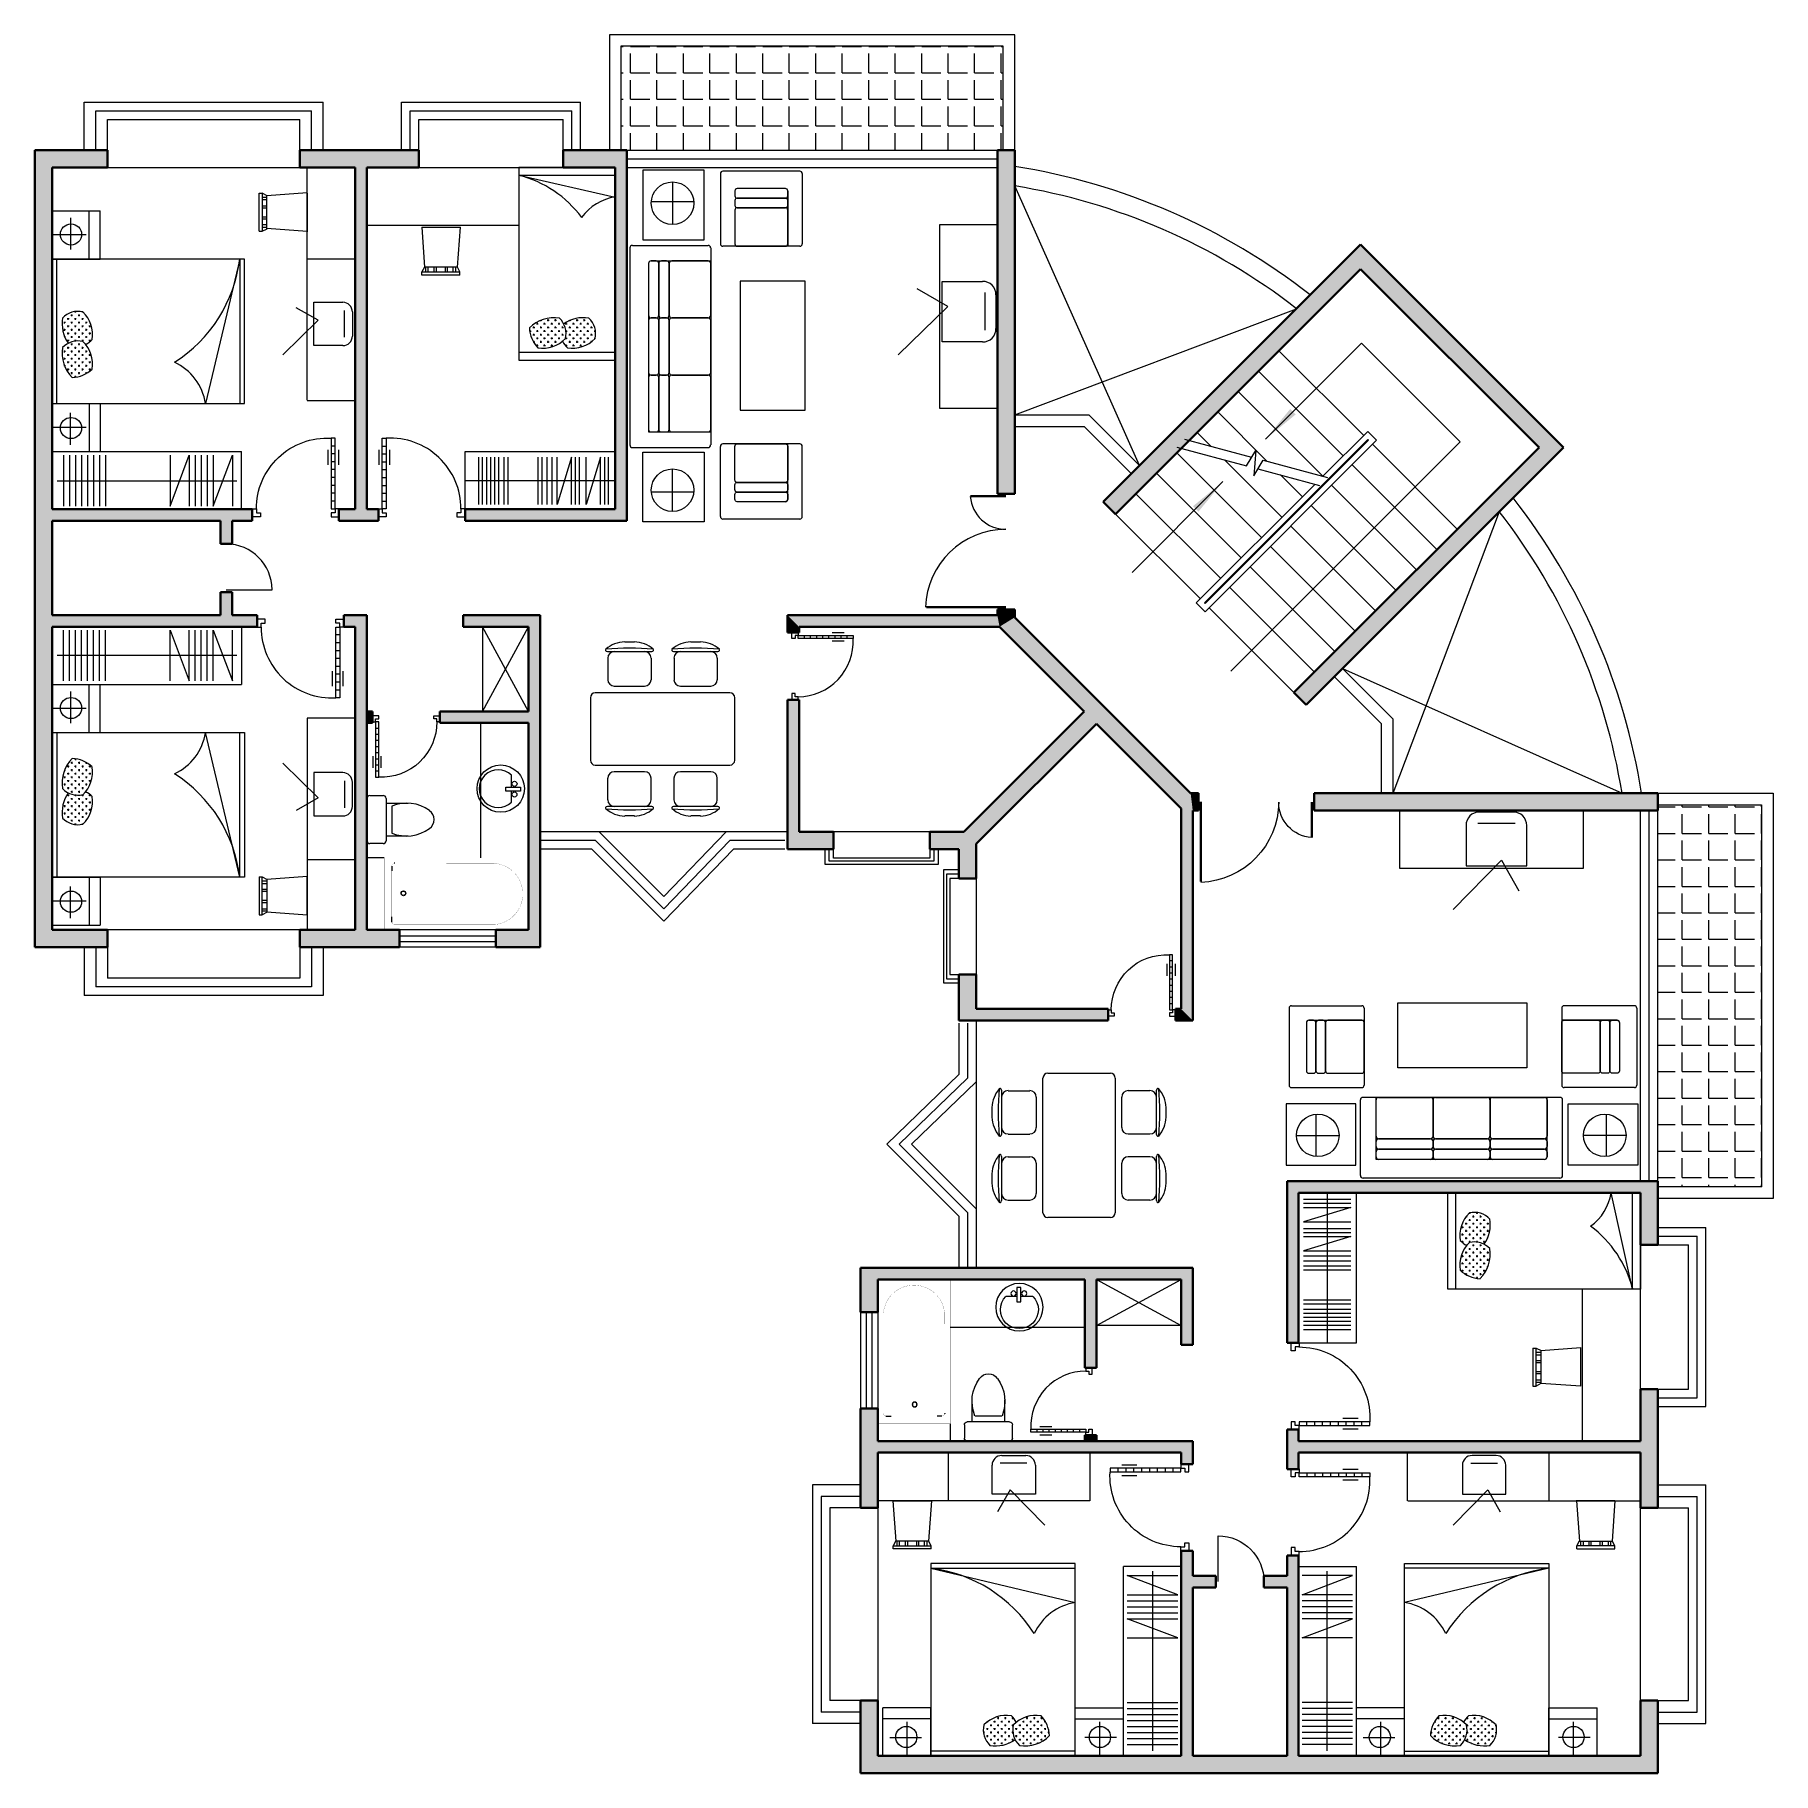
# Model space of a CAD drawing. Header units: millimetres. Extents: x 3136.3 to 3154.4, y 1812.1 to 1830.2.
import ezdxf
from ezdxf.enums import TextEntityAlignment as Align

# ---------------------------------------------------------------- set-up
doc = ezdxf.new("R2010")
doc.units = ezdxf.units.MM
for name, color, linetype, lineweight in [('BL', 7, 'Continuous', 5), ('DIM', 4, 'Continuous', 5), ('FURNITURE', 220, 'Continuous', 5), ('H', 13, 'Continuous', 5), ('Muro1', 162, 'Continuous', 40), ('PUB_DIM', 3, 'Continuous', 5), ('PUB_H', 13, 'Continuous', 5), ('T', 7, 'Continuous', 5), ('TOILET', 4, 'Continuous', 5), ('W', 2, 'Continuous', 5), ('WC', 10, 'Continuous', 5), ('WINDOW_TEXT', 7, 'Continuous', 5)]:
    doc.layers.add(name, color=color, linetype=linetype, lineweight=lineweight)
doc.styles.add('DIM_FONT', font='SIMPLEX.shx', dxfattribs={"width": 0.8})
doc.styles.add('SIMPLEX', font='SIMPLEX.SHX')
doc.styles.get("Standard").update_dxf_attribs({"font": 'arial.ttf'})

# ---------------------------------------------------------------- blocks, each defined once
blk = doc.blocks.new('_DBLK')
blk.add_line((-0.45, 0), (-0.45, -0.95))
blk.add_arc((-0.45, 0), 0.95, 270, 0)
at = {"layer": 'WINDOW_TEXT', "style": 'SIMPLEX', "flags": 1}
blk.add_attdef('A', text='', height=1, dxfattribs=at).set_placement((0, 1.5), align=Align.MIDDLE)
blk = doc.blocks.new('M_A17ORW')
at = {"const_width": 0.02}
for points in [[(-0.481, -0.001), (-0.481, -0.308)], [(0.481, 0.001), (0.481, -0.691)]]:
    blk.add_lwpolyline(points, dxfattribs=at)
for centre, radius, start, end in [((-0.501, -0.003), 0.307, 274.2492, 0.2101), ((0.505, 0.002), 0.699, 180.2762, 268.0603)]:
    blk.add_arc(centre, radius, start, end)
blk = doc.blocks.new('_B0MWI')
for p, q in [((-0.62, 3.2778), (0.62, 3.2778)), ((-0.62, 0.5), (-0.62, 3.2778)), ((0.62, 0.5), (0.62, 3.2778)), ((-0.56, 2.7778), (0.56, 2.7778)), ((-0.56, 0.5), (-0.56, 2.7778)), ((0.56, 0.5), (0.56, 2.7778)), ((-0.5, 2.2778), (0.5, 2.2778)), ((-0.5, 0.5), (-0.5, 2.2778)), ((0.5, 0.5), (0.5, 2.2778)), ((-0.5, -0.5), (0.5, -0.5))]:
    blk.add_line(p, q)
blk = doc.blocks.new('M_A24LXR')
for p, q in [((-0.455, 0.071), (-0.455, 0.888)), ((-0.455, 0.888), (-0.41, 0.888)), ((-0.41, 0.888), (-0.41, 0.071)), ((-0.494, 0.753), (-0.494, 0.578)), ((-0.455, 0.797), (-0.41, 0.797)), ((-0.455, 0.707), (-0.41, 0.707)), ((-0.455, 0.616), (-0.41, 0.616)), ((-0.371, 0.753), (-0.371, 0.578)), ((-0.455, 0.525), (-0.41, 0.525)), ((-0.455, 0.434), (-0.41, 0.434)), ((-0.455, 0.343), (-0.41, 0.343)), ((-0.455, 0.253), (-0.41, 0.253)), ((-0.501, 0.071), (-0.455, 0.071)), ((-0.501, -0.02), (-0.501, 0.071)), ((-0.455, 0.162), (-0.41, 0.162)), ((-0.41, 0.071), (-0.455, 0.071)), ((-0.455, 0.071), (-0.455, 0.026)), ((-0.455, 0.026), (-0.41, 0.026)), ((-0.41, 0.026), (-0.41, -0.02)), ((0.453, 0.026), (0.407, 0.026)), ((0.407, 0.026), (0.407, -0.02)), ((0.498, 0.071), (0.453, 0.071)), ((0.453, 0.071), (0.453, 0.026)), ((0.498, -0.02), (0.498, 0.071)), ((-0.501, -0.02), (-0.501, -0.02)), ((-0.41, -0.02), (-0.501, -0.02)), ((0.407, -0.02), (0.498, -0.02)), ((0.498, -0.02), (0.498, -0.02))]:
    blk.add_line(p, q)
blk.add_arc((-0.364, 0.072), 0.817, 359.9115, 93.1848)
blk = doc.blocks.new('80217063432440')
for p, q in [((248, 90), (971, 838)), ((971, 838), (1719, 90)), ((286, 0), (972, 710)), ((325, -90), (973, 581)), ((972, 710), (1682, 0)), ((973, 581), (1644, -90)), ((-286, 90), (248, 90)), ((-286, 0), (286, 0)), ((1682, 0), (2257, 0)), ((1719, 90), (2257, 90)), ((-286, -90), (325, -90)), ((1644, -90), (2257, -90))]:
    blk.add_line(p, q)
at = {"style": 'SIMPLEX', "flags": 1}
blk.add_attdef('A', text='', height=1, dxfattribs=at).set_placement((0, 0), align=Align.MIDDLE)
blk = doc.blocks.new('_WBLK')
for p, q in [((-0.5, 0.5), (0.5, 0.5)), ((0.5, 0.167), (-0.5, 0.167)), ((0.5, -0.167), (-0.5, -0.167)), ((-0.5, -0.5), (0.5, -0.5))]:
    blk.add_line(p, q)
at = {"layer": 'WINDOW_TEXT', "style": 'SIMPLEX', "flags": 1}
blk.add_attdef('A', text='', height=1, dxfattribs=at).set_placement((0, 1.5), align=Align.MIDDLE)
blk = doc.blocks.new('M_E4')
for p, q in [((670, -80), (670, -137)), ((670, -86), (670, -97)), ((670, -663), (670, -614))]:
    blk.add_line(p, q)
at = {"const_width": 1.5}
for points in [[(-750, -750), (-750, 0)], [(-750, 0), (750, 0)], [(750, 0), (750, -750)], [(608, -56), (640, -56)], [(670, -90), (670, -656)], [(670, -663), (670, -655)], [(750, -750), (-750, -750)]]:
    blk.add_lwpolyline(points, dxfattribs=at)
for points in [[(-399, -56, 0.930688), (-388, -693, 0.930688)], [(670, -86, 0.414214), (640, -56, 0.414214)], [(670, -90, 0.041784), (670, -85, 0.412615)], [(640, -693, 0.414214), (670, -663, 0.414214)]]:
    blk.add_lwpolyline(points, format="xyb", dxfattribs=at)
at = {"const_width": 1.5, "flags": 128}
for points in [[(-399, -56), (608, -56)], [(-399, -694), (645, -692)]]:
    blk.add_lwpolyline(points, dxfattribs=at)
for radius in [25, 23]:
    blk.add_circle((550, -381), radius)
blk.add_arc((640, -663), 30, 270, 280.176)
at = {"width": 0.8, "flags": 1}
for tag in ['XSIZE', 'YSIZE']:
    blk.add_attdef(tag, (0, 0), '', height=0.5, dxfattribs=at)
blk = doc.blocks.new('M_E24TTP')
at = {"layer": 'TOILET', "color": 7}
for p, q in [((-170, 200), (-170, 430)), ((170, 200), (170, 430)), ((-220, 200), (220, 200)), ((-140, 260), (140, 260)), ((-250, 30), (-250, 170)), ((220, 0), (-220, 0)), ((250, 170), (250, 30))]:
    blk.add_line(p, q, dxfattribs=at)
for centre, radius, start, end in [((227, 413), 398, 143.3619, 202.5495), ((0, 590), 110, 33.4509, 146.5491), ((-227, 413), 398, 337.4505, 36.6381), ((-220, 170), 30, 90, 180), ((220, 170), 30, 0, 90), ((-220, 30), 30, 180, 270), ((220, 30), 30, 270, 0)]:
    blk.add_arc(centre, radius, start, end, dxfattribs=at)
at = {"style": 'DIM_FONT', "width": 0.8, "flags": 1}
for tag in ['XSIZE', 'YSIZE']:
    blk.add_attdef(tag, (0, 0), '', height=0.5, dxfattribs=at)
blk = doc.blocks.new('M_E33IEP')
for p, q in [((44, -21), (44, 20)), ((44, 20), (194, 20)), ((135, 135), (135, 20)), ((194, 20), (194, -21)), ((194, -21), (44, -21)), ((135, -21), (135, -144))]:
    blk.add_line(p, q)
for centre, radius in [((248, -5), 246), ((106, 56), 26.7), ((105, -55), 26.7)]:
    blk.add_circle(centre, radius)
blk.add_arc((274, -5), 197, 225.2527, 134.7473)
at = {"style": 'DIM_FONT', "width": 0.8, "flags": 1}
for tag in ['XSIZE', 'YSIZE']:
    blk.add_attdef(tag, (0, 0), '', height=0.5, dxfattribs=at)
at = {"width": 0.8, "flags": 1}
for tag in ['XSIZE', 'YSIZE']:
    blk.add_attdef(tag, (2, -251), '', height=150, dxfattribs=at)
blk = doc.blocks.new('M_B4ONN')
for p, q in [((-0.587, 1.382), (0.587, 1.382)), ((-0.587, 0.5), (-0.587, 1.382)), ((0.587, 1.382), (0.587, 0.5)), ((-0.543, 1.201), (0.543, 1.201)), ((-0.543, 0.5), (-0.543, 1.201)), ((0.543, 1.201), (0.543, 0.5)), ((-0.5, 1.02), (0.5, 1.02)), ((-0.5, 0.5), (-0.5, 1.02)), ((0.5, 1.02), (0.5, 0.5)), ((-0.5, -0.5), (0.5, -0.5))]:
    blk.add_line(p, q)
blk = doc.blocks.new('*X49')
at = {"color": 0}
for p, q in [((228151, -16225), (228175, -16225)), ((228250, -16225), (228450, -16225)), ((228250, -16225), (228250, -16225)), ((228525, -16225), (228725, -16225)), ((228525, -16225), (228525, -16225)), ((228800, -16225), (229000, -16225)), ((228800, -16225), (228800, -16225)), ((229075, -16225), (229275, -16225)), ((229075, -16225), (229075, -16225)), ((229350, -16225), (229550, -16225)), ((229350, -16225), (229350, -16225)), ((229625, -16225), (229825, -16225)), ((229625, -16225), (229625, -16225)), ((229900, -16225), (230100, -16225)), ((229900, -16225), (229900, -16225)), ((230175, -16225), (230375, -16225)), ((230175, -16225), (230175, -16225)), ((230450, -16225), (230650, -16225)), ((230450, -16225), (230450, -16225)), ((230725, -16225), (230925, -16225)), ((230725, -16225), (230725, -16225)), ((231000, -16225), (231200, -16225)), ((231000, -16225), (231000, -16225)), ((231275, -16225), (231475, -16225)), ((231275, -16225), (231275, -16225)), ((231550, -16225), (231750, -16225)), ((231550, -16225), (231550, -16225)), ((231825, -16225), (232025, -16225)), ((231825, -16225), (231825, -16225)), ((232100, -16225), (232121, -16225)), ((232100, -16225), (232100, -16225)), ((228250, -16500), (228250, -16300)), ((228525, -16500), (228525, -16300)), ((228800, -16500), (228800, -16300)), ((229075, -16500), (229075, -16300)), ((229350, -16500), (229350, -16300)), ((229625, -16500), (229625, -16300)), ((229900, -16500), (229900, -16300)), ((230175, -16500), (230175, -16300)), ((230450, -16500), (230450, -16300)), ((230725, -16500), (230725, -16300)), ((231000, -16500), (231000, -16300)), ((231275, -16500), (231275, -16300)), ((231550, -16500), (231550, -16300)), ((231825, -16500), (231825, -16300)), ((232100, -16500), (232100, -16300)), ((228151, -16500), (228175, -16500)), ((228250, -16500), (228450, -16500)), ((228250, -16775), (228250, -16575)), ((228525, -16500), (228725, -16500)), ((228525, -16775), (228525, -16575)), ((228800, -16500), (229000, -16500)), ((228800, -16775), (228800, -16575)), ((229075, -16500), (229275, -16500)), ((229075, -16775), (229075, -16575)), ((229350, -16500), (229550, -16500)), ((229350, -16775), (229350, -16575)), ((229625, -16500), (229825, -16500)), ((229625, -16775), (229625, -16575)), ((229900, -16500), (230100, -16500)), ((229900, -16775), (229900, -16575)), ((230175, -16500), (230375, -16500)), ((230175, -16775), (230175, -16575)), ((230450, -16500), (230650, -16500)), ((230450, -16775), (230450, -16575)), ((230725, -16500), (230925, -16500)), ((230725, -16775), (230725, -16575)), ((231000, -16500), (231200, -16500)), ((231000, -16775), (231000, -16575)), ((231275, -16500), (231475, -16500)), ((231275, -16775), (231275, -16575)), ((231550, -16500), (231750, -16500)), ((231550, -16775), (231550, -16575)), ((231825, -16500), (232025, -16500)), ((231825, -16775), (231825, -16575)), ((232100, -16500), (232121, -16500)), ((232100, -16775), (232100, -16575)), ((228151, -16775), (228175, -16775)), ((228250, -16775), (228450, -16775)), ((228525, -16775), (228725, -16775)), ((228800, -16775), (229000, -16775)), ((229075, -16775), (229275, -16775)), ((229350, -16775), (229550, -16775)), ((229625, -16775), (229825, -16775)), ((229900, -16775), (230100, -16775)), ((230175, -16775), (230375, -16775)), ((230450, -16775), (230650, -16775)), ((230725, -16775), (230925, -16775)), ((231000, -16775), (231200, -16775)), ((231275, -16775), (231475, -16775)), ((231550, -16775), (231750, -16775)), ((231825, -16775), (232025, -16775)), ((232100, -16775), (232121, -16775)), ((228250, -17050), (228250, -16850)), ((228525, -17050), (228525, -16850)), ((228800, -17050), (228800, -16850)), ((229075, -17050), (229075, -16850)), ((229350, -17050), (229350, -16850)), ((229625, -17050), (229625, -16850)), ((229900, -17050), (229900, -16850)), ((230175, -17050), (230175, -16850)), ((230450, -17050), (230450, -16850)), ((230725, -17050), (230725, -16850)), ((231000, -17050), (231000, -16850)), ((231275, -17050), (231275, -16850)), ((231550, -17050), (231550, -16850)), ((231825, -17050), (231825, -16850)), ((232100, -17050), (232100, -16850)), ((228151, -17050), (228175, -17050)), ((228250, -17050), (228450, -17050)), ((228250, -17305), (228250, -17125)), ((228525, -17050), (228725, -17050)), ((228525, -17305), (228525, -17125)), ((228800, -17050), (229000, -17050)), ((228800, -17305), (228800, -17125)), ((229075, -17050), (229275, -17050)), ((229075, -17305), (229075, -17125)), ((229350, -17050), (229550, -17050)), ((229350, -17305), (229350, -17125)), ((229625, -17050), (229825, -17050)), ((229625, -17305), (229625, -17125)), ((229900, -17050), (230100, -17050)), ((229900, -17305), (229900, -17125)), ((230175, -17050), (230375, -17050)), ((230175, -17305), (230175, -17125)), ((230450, -17050), (230650, -17050)), ((230450, -17305), (230450, -17125)), ((230725, -17050), (230925, -17050)), ((230725, -17305), (230725, -17125)), ((231000, -17050), (231200, -17050)), ((231000, -17305), (231000, -17125)), ((231275, -17050), (231475, -17050)), ((231275, -17305), (231275, -17125)), ((231550, -17050), (231750, -17050)), ((231550, -17305), (231550, -17125)), ((231825, -17050), (232025, -17050)), ((231825, -17305), (231825, -17125)), ((232100, -17050), (232121, -17050)), ((232100, -17305), (232100, -17125))]:
    blk.add_line(p, q, dxfattribs=at)
blk = doc.blocks.new('80217063752320')
for p, q in [((-1925, 90), (1925, 90)), ((-1925, 0), (1925, 0)), ((-1925, -90), (1925, -90))]:
    blk.add_line(p, q)
at = {"style": 'SIMPLEX', "flags": 1}
blk.add_attdef('A', text='', height=1, dxfattribs=at).set_placement((0, 0), align=Align.MIDDLE)
blk = doc.blocks.new('_ARROW')
blk.add_solid([(0, 0), (-1, 0.1), (-1, -0.1)])
blk = doc.blocks.new('*X45')
at = {"color": 0}
for p, q in [((284817, 2212), (284831, 2212)), ((284822, 2203), (284822, 2222)), ((284850, 2250), (284869, 2250)), ((284850, 2175), (284869, 2175)), ((284859, 2241), (284859, 2259)), ((284859, 2166), (284859, 2184)), ((284888, 2288), (284906, 2288)), ((284888, 2212), (284906, 2212)), ((284897, 2278), (284897, 2297)), ((284897, 2203), (284897, 2222)), ((284925, 2250), (284944, 2250)), ((284925, 2175), (284944, 2175)), ((284933, 2325), (284944, 2325)), ((284934, 2316), (284934, 2326)), ((284934, 2241), (284934, 2259)), ((284934, 2166), (284934, 2184)), ((284962, 2288), (284981, 2288)), ((284962, 2212), (284981, 2212)), ((284972, 2278), (284972, 2297)), ((284972, 2203), (284972, 2222)), ((285000, 2325), (285019, 2325)), ((285000, 2250), (285019, 2250)), ((285000, 2175), (285019, 2175)), ((285009, 2316), (285009, 2334)), ((285009, 2241), (285009, 2259)), ((285009, 2166), (285009, 2184)), ((285038, 2288), (285056, 2288)), ((285038, 2212), (285056, 2212)), ((285047, 2278), (285047, 2297)), ((285047, 2203), (285047, 2222)), ((285075, 2325), (285094, 2325)), ((285075, 2250), (285094, 2250)), ((285075, 2175), (285094, 2175)), ((285084, 2316), (285084, 2334)), ((285084, 2241), (285084, 2259)), ((285084, 2166), (285084, 2184)), ((285112, 2288), (285131, 2288)), ((285112, 2212), (285131, 2212)), ((285122, 2278), (285122, 2297)), ((285122, 2203), (285122, 2222)), ((285150, 2250), (285169, 2250)), ((285150, 2175), (285169, 2175)), ((285159, 2241), (285159, 2259)), ((285159, 2166), (285159, 2184)), ((285188, 2288), (285206, 2288)), ((285188, 2212), (285206, 2212)), ((285197, 2278), (285197, 2297)), ((285197, 2203), (285197, 2222)), ((285225, 2250), (285244, 2250)), ((285225, 2175), (285244, 2175)), ((285234, 2316), (285234, 2323)), ((285234, 2241), (285234, 2259)), ((285234, 2166), (285234, 2184)), ((285240, 2325), (285244, 2325)), ((285262, 2288), (285281, 2288)), ((285262, 2212), (285281, 2212)), ((285272, 2278), (285272, 2297)), ((285272, 2203), (285272, 2222)), ((285300, 2325), (285319, 2325)), ((285300, 2250), (285319, 2250)), ((285300, 2175), (285319, 2175)), ((285309, 2316), (285309, 2334)), ((285309, 2241), (285309, 2259)), ((285309, 2166), (285309, 2184)), ((285338, 2288), (285356, 2288)), ((285338, 2212), (285356, 2212)), ((285347, 2278), (285347, 2297)), ((285347, 2203), (285347, 2222)), ((285375, 2325), (285394, 2325)), ((285375, 2250), (285394, 2250)), ((285375, 2175), (285394, 2175)), ((285384, 2316), (285384, 2334)), ((285384, 2241), (285384, 2259)), ((285384, 2166), (285384, 2184)), ((285412, 2288), (285431, 2288)), ((285412, 2212), (285431, 2212)), ((285422, 2278), (285422, 2297)), ((285422, 2203), (285422, 2222)), ((285450, 2325), (285452, 2325)), ((285450, 2250), (285469, 2250)), ((285450, 2175), (285469, 2175)), ((285459, 2316), (285459, 2316)), ((285459, 2241), (285459, 2259)), ((285459, 2166), (285459, 2184)), ((285488, 2212), (285500, 2212)), ((285497, 2203), (285497, 2222)), ((284856, 2100), (284869, 2100)), ((284859, 2094), (284859, 2109)), ((284888, 2138), (284906, 2138)), ((284888, 2062), (284906, 2062)), ((284897, 2128), (284897, 2147)), ((284897, 2053), (284897, 2072)), ((284925, 2100), (284944, 2100)), ((284934, 2091), (284934, 2109)), ((284962, 2138), (284981, 2138)), ((284962, 2062), (284981, 2062)), ((284972, 2128), (284972, 2147)), ((284972, 2053), (284972, 2072)), ((285000, 2100), (285019, 2100)), ((285009, 2091), (285009, 2109)), ((285038, 2138), (285056, 2138)), ((285038, 2062), (285056, 2062)), ((285047, 2128), (285047, 2147)), ((285047, 2053), (285047, 2072)), ((285075, 2100), (285094, 2100)), ((285084, 2091), (285084, 2109)), ((285112, 2138), (285131, 2138)), ((285122, 2128), (285122, 2147)), ((285150, 2100), (285151, 2100)), ((285159, 2106), (285159, 2109)), ((285163, 2100), (285169, 2100)), ((285188, 2138), (285206, 2138)), ((285188, 2062), (285206, 2062)), ((285197, 2128), (285197, 2147)), ((285197, 2053), (285197, 2072)), ((285225, 2100), (285244, 2100)), ((285234, 2091), (285234, 2109)), ((285262, 2138), (285281, 2138)), ((285262, 2062), (285281, 2062)), ((285272, 2128), (285272, 2147)), ((285272, 2053), (285272, 2072)), ((285300, 2100), (285319, 2100)), ((285309, 2091), (285309, 2109)), ((285338, 2138), (285356, 2138)), ((285338, 2062), (285356, 2062)), ((285347, 2128), (285347, 2147)), ((285347, 2053), (285347, 2072)), ((285375, 2100), (285394, 2100)), ((285384, 2091), (285384, 2109)), ((285412, 2138), (285431, 2138)), ((285422, 2128), (285422, 2147)), ((285450, 2100), (285458, 2100)), ((285459, 2101), (285459, 2109)), ((285488, 2138), (285497, 2138)), ((285497, 2138), (285497, 2147))]:
    blk.add_line(p, q, dxfattribs=at)
blk = doc.blocks.new('aptos2')
at = {"layer": 'BL'}
for points in [[(3146.51, 1828.994), (3146.51, 1830.194), (3142.3, 1830.194), (3142.3, 1828.994)], [(3146.39, 1828.994), (3146.39, 1830.074), (3142.42, 1830.074), (3142.42, 1828.994)], [(3153.19, 1822.314), (3154.39, 1822.314), (3154.39, 1818.104), (3153.19, 1818.104)], [(3153.19, 1822.194), (3154.27, 1822.194), (3154.27, 1818.224), (3153.19, 1818.224)]]:
    blk.add_lwpolyline(points, dxfattribs=at)
at = {"layer": 'DIM'}
for p, q in [((3139.96, 1821.644), (3139.78, 1821.644)), ((3145.84, 1815.764), (3145.84, 1815.584))]:
    blk.add_line(p, q, dxfattribs=at)
at = {"layer": 'FURNITURE', "linetype": 'ByBlock'}
for p, q in [((3139.16, 1826.399), (3139.16, 1828.814)), ((3142.36, 1828.814), (3141.36, 1828.814)), ((3141.36, 1828.814), (3141.36, 1826.814)), ((3142.36, 1826.814), (3142.36, 1828.814)), ((3142.647, 1828.788), (3142.647, 1828.064)), ((3143.283, 1828.788), (3142.647, 1828.788)), ((3143.283, 1828.064), (3143.283, 1828.788)), ((3143.453, 1828.751), (3143.453, 1828.021)), ((3144.278, 1828.776), (3143.478, 1828.776)), ((3144.303, 1828.751), (3144.303, 1828.021)), ((3141.36, 1828.734), (3142.36, 1828.508)), ((3141.36, 1828.734), (3142.36, 1828.734)), ((3142.956, 1828.664), (3142.956, 1828.223)), ((3144.128, 1828.596), (3143.628, 1828.596)), ((3144.153, 1828.571), (3144.153, 1827.996)), ((3147.808, 1825.718), (3146.51, 1828.623)), ((3138.66, 1828.547), (3138.694, 1828.547)), ((3138.66, 1828.152), (3138.66, 1828.547)), ((3138.743, 1828.52), (3138.694, 1828.547)), ((3138.694, 1828.547), (3138.694, 1828.152)), ((3138.694, 1828.506), (3138.743, 1828.506)), ((3138.694, 1828.482), (3138.743, 1828.482)), ((3138.694, 1828.418), (3138.743, 1828.418)), ((3138.694, 1828.395), (3138.743, 1828.395)), ((3139.159, 1828.55), (3138.742, 1828.52)), ((3138.742, 1828.178), (3138.742, 1828.52)), ((3139.16, 1828.547), (3139.16, 1828.147)), ((3142.736, 1828.461), (3143.176, 1828.461)), ((3136.51, 1828.364), (3137.01, 1828.364)), ((3136.51, 1827.864), (3136.51, 1828.364)), ((3136.701, 1828.292), (3136.701, 1827.962)), ((3136.895, 1827.864), (3136.895, 1828.364)), ((3137.01, 1827.864), (3137.01, 1828.364)), ((3138.694, 1828.302), (3138.743, 1828.302)), ((3138.694, 1828.281), (3138.743, 1828.281)), ((3138.694, 1828.222), (3138.743, 1828.222)), ((3139.78, 1828.214), (3141.36, 1828.214)), ((3145.73, 1828.218), (3145.73, 1826.315)), ((3146.33, 1828.218), (3145.73, 1828.218)), ((3146.33, 1826.315), (3146.33, 1828.218)), ((3136.864, 1828.114), (3136.508, 1828.114)), ((3138.66, 1828.152), (3138.694, 1828.152)), ((3138.694, 1828.195), (3138.743, 1828.195)), ((3138.694, 1828.153), (3138.745, 1828.179)), ((3139.159, 1828.15), (3138.742, 1828.18)), ((3140.35, 1828.195), (3140.38, 1827.778)), ((3140.352, 1828.196), (3140.752, 1828.196)), ((3140.75, 1828.195), (3140.72, 1827.778)), ((3142.647, 1828.064), (3143.283, 1828.064)), ((3136.51, 1827.864), (3137.01, 1827.864)), ((3138.51, 1827.864), (3136.51, 1827.864)), ((3136.51, 1827.864), (3136.51, 1826.364)), ((3136.56, 1826.364), (3136.56, 1827.864)), ((3138.46, 1827.864), (3138.104, 1826.364)), ((3138.46, 1827.864), (3138.46, 1826.364)), ((3138.51, 1826.364), (3138.51, 1827.864)), ((3139.16, 1827.867), (3139.66, 1827.867)), ((3142.512, 1827.979), (3142.512, 1825.932)), ((3142.539, 1828.006), (3143.325, 1828.006)), ((3142.733, 1827.844), (3143.352, 1827.844)), ((3143.352, 1827.979), (3143.352, 1825.932)), ((3144.278, 1827.996), (3143.478, 1827.996)), ((3140.352, 1827.696), (3140.352, 1827.73)), ((3140.352, 1827.73), (3140.747, 1827.73)), ((3140.747, 1827.696), (3140.352, 1827.696)), ((3140.379, 1827.78), (3140.353, 1827.73)), ((3140.722, 1827.778), (3140.38, 1827.778)), ((3140.394, 1827.73), (3140.394, 1827.78)), ((3140.417, 1827.73), (3140.417, 1827.78)), ((3140.481, 1827.73), (3140.481, 1827.78)), ((3140.505, 1827.73), (3140.505, 1827.78)), ((3140.598, 1827.73), (3140.598, 1827.78)), ((3140.619, 1827.73), (3140.619, 1827.78)), ((3140.678, 1827.73), (3140.678, 1827.78)), ((3140.705, 1827.73), (3140.705, 1827.78)), ((3140.747, 1827.73), (3140.721, 1827.781)), ((3140.747, 1827.696), (3140.747, 1827.73)), ((3142.706, 1827.817), (3142.706, 1826.067)), ((3143.657, 1827.635), (3143.657, 1826.293)), ((3144.333, 1827.635), (3143.657, 1827.635)), ((3144.333, 1826.293), (3144.333, 1827.635)), ((3145.816, 1827.37), (3145.496, 1827.553)), ((3145.756, 1827.002), (3145.756, 1827.632)), ((3145.756, 1827.632), (3146.176, 1827.632)), ((3146.202, 1827.124), (3146.202, 1827.515)), ((3146.316, 1827.492), (3146.316, 1827.142)), ((3139.274, 1827.227), (3139.045, 1827.357)), ((3139.23, 1826.964), (3139.23, 1827.414)), ((3139.23, 1827.414), (3139.53, 1827.414)), ((3139.549, 1827.051), (3139.549, 1827.33)), ((3139.63, 1827.314), (3139.63, 1827.064)), ((3145.816, 1827.37), (3145.301, 1826.867)), ((3146.51, 1826.245), (3149.437, 1827.348)), ((3139.274, 1827.227), (3138.906, 1826.868)), ((3141.477, 1827.107), (3141.477, 1827.125)), ((3141.505, 1827.153), (3141.524, 1827.153)), ((3141.514, 1827.144), (3141.514, 1827.163)), ((3141.542, 1827.191), (3141.561, 1827.191)), ((3141.552, 1827.182), (3141.552, 1827.2)), ((3141.552, 1827.107), (3141.552, 1827.125)), ((3141.58, 1827.153), (3141.599, 1827.153)), ((3141.588, 1827.228), (3141.599, 1827.228)), ((3141.589, 1827.219), (3141.589, 1827.229)), ((3141.589, 1827.144), (3141.589, 1827.163)), ((3141.617, 1827.191), (3141.636, 1827.191)), ((3141.627, 1827.182), (3141.627, 1827.2)), ((3141.627, 1827.107), (3141.627, 1827.125)), ((3141.655, 1827.228), (3141.674, 1827.228)), ((3141.655, 1827.153), (3141.674, 1827.153)), ((3141.664, 1827.219), (3141.664, 1827.238)), ((3141.664, 1827.144), (3141.664, 1827.163)), ((3141.692, 1827.191), (3141.711, 1827.191)), ((3141.702, 1827.182), (3141.702, 1827.2)), ((3141.702, 1827.107), (3141.702, 1827.125)), ((3141.73, 1827.228), (3141.749, 1827.228)), ((3141.73, 1827.153), (3141.749, 1827.153)), ((3141.739, 1827.219), (3141.739, 1827.238)), ((3141.739, 1827.144), (3141.739, 1827.163)), ((3141.767, 1827.191), (3141.786, 1827.191)), ((3141.777, 1827.182), (3141.777, 1827.2)), ((3141.777, 1827.107), (3141.777, 1827.125)), ((3141.805, 1827.153), (3141.824, 1827.153)), ((3141.814, 1827.144), (3141.814, 1827.163)), ((3141.842, 1827.191), (3141.861, 1827.191)), ((3141.852, 1827.182), (3141.852, 1827.2)), ((3141.852, 1827.107), (3141.852, 1827.125)), ((3141.88, 1827.153), (3141.899, 1827.153)), ((3141.889, 1827.219), (3141.889, 1827.226)), ((3141.889, 1827.144), (3141.889, 1827.163)), ((3141.895, 1827.228), (3141.899, 1827.228)), ((3141.917, 1827.191), (3141.936, 1827.191)), ((3141.927, 1827.182), (3141.927, 1827.2)), ((3141.927, 1827.107), (3141.927, 1827.125)), ((3141.955, 1827.228), (3141.974, 1827.228)), ((3141.955, 1827.153), (3141.974, 1827.153)), ((3141.964, 1827.219), (3141.964, 1827.238)), ((3141.964, 1827.144), (3141.964, 1827.163)), ((3141.992, 1827.191), (3142.011, 1827.191)), ((3142.002, 1827.182), (3142.002, 1827.2)), ((3142.002, 1827.107), (3142.002, 1827.125)), ((3142.03, 1827.228), (3142.049, 1827.228)), ((3142.03, 1827.153), (3142.049, 1827.153)), ((3142.039, 1827.219), (3142.039, 1827.238)), ((3142.039, 1827.144), (3142.039, 1827.163)), ((3142.067, 1827.191), (3142.086, 1827.191)), ((3142.077, 1827.182), (3142.077, 1827.2)), ((3142.077, 1827.107), (3142.077, 1827.125)), ((3142.105, 1827.228), (3142.107, 1827.228)), ((3142.105, 1827.153), (3142.124, 1827.153)), ((3142.114, 1827.219), (3142.114, 1827.219)), ((3142.114, 1827.144), (3142.114, 1827.163)), ((3142.152, 1827.107), (3142.152, 1827.125)), ((3139.53, 1826.964), (3139.23, 1826.964)), ((3141.472, 1827.116), (3141.486, 1827.116)), ((3141.505, 1827.078), (3141.524, 1827.078)), ((3141.511, 1827.003), (3141.524, 1827.003)), ((3141.514, 1827.069), (3141.514, 1827.088)), ((3141.514, 1826.998), (3141.514, 1827.013)), ((3141.542, 1827.116), (3141.561, 1827.116)), ((3141.542, 1827.041), (3141.561, 1827.041)), ((3141.542, 1826.966), (3141.561, 1826.966)), ((3141.552, 1827.032), (3141.552, 1827.05)), ((3141.552, 1826.957), (3141.552, 1826.975)), ((3141.58, 1827.078), (3141.599, 1827.078)), ((3141.58, 1827.003), (3141.599, 1827.003)), ((3141.589, 1827.069), (3141.589, 1827.088)), ((3141.589, 1826.994), (3141.589, 1827.013)), ((3141.617, 1827.116), (3141.636, 1827.116)), ((3141.617, 1827.041), (3141.636, 1827.041)), ((3141.617, 1826.966), (3141.636, 1826.966)), ((3141.627, 1827.032), (3141.627, 1827.05)), ((3141.627, 1826.957), (3141.627, 1826.975)), ((3141.655, 1827.078), (3141.674, 1827.078)), ((3141.655, 1827.003), (3141.674, 1827.003)), ((3141.664, 1827.069), (3141.664, 1827.088)), ((3141.664, 1826.994), (3141.664, 1827.013)), ((3141.692, 1827.116), (3141.711, 1827.116)), ((3141.692, 1827.041), (3141.711, 1827.041)), ((3141.692, 1826.966), (3141.711, 1826.966)), ((3141.702, 1827.032), (3141.702, 1827.05)), ((3141.702, 1826.957), (3141.702, 1826.975)), ((3141.73, 1827.078), (3141.749, 1827.078)), ((3141.73, 1827.003), (3141.749, 1827.003)), ((3141.739, 1827.069), (3141.739, 1827.088)), ((3141.739, 1826.994), (3141.739, 1827.013)), ((3141.767, 1827.116), (3141.786, 1827.116)), ((3141.767, 1827.041), (3141.786, 1827.041)), ((3141.777, 1827.032), (3141.777, 1827.05)), ((3141.805, 1827.078), (3141.824, 1827.078)), ((3141.805, 1827.003), (3141.806, 1827.003)), ((3141.814, 1827.069), (3141.814, 1827.088)), ((3141.814, 1827.01), (3141.814, 1827.013)), ((3141.818, 1827.003), (3141.824, 1827.003)), ((3141.842, 1827.116), (3141.861, 1827.116)), ((3141.842, 1827.041), (3141.861, 1827.041)), ((3141.843, 1826.966), (3141.861, 1826.966)), ((3141.852, 1827.032), (3141.852, 1827.05)), ((3141.852, 1826.957), (3141.852, 1826.975)), ((3141.88, 1827.078), (3141.899, 1827.078)), ((3141.88, 1827.003), (3141.899, 1827.003)), ((3141.889, 1827.069), (3141.889, 1827.088)), ((3141.889, 1826.994), (3141.889, 1827.013)), ((3141.917, 1827.116), (3141.936, 1827.116)), ((3141.917, 1827.041), (3141.936, 1827.041)), ((3141.917, 1826.966), (3141.936, 1826.966)), ((3141.927, 1827.032), (3141.927, 1827.05)), ((3141.927, 1826.957), (3141.927, 1826.975)), ((3141.955, 1827.078), (3141.974, 1827.078)), ((3141.955, 1827.003), (3141.974, 1827.003)), ((3141.964, 1827.069), (3141.964, 1827.088)), ((3141.964, 1826.994), (3141.964, 1827.013)), ((3141.992, 1827.116), (3142.011, 1827.116)), ((3141.992, 1827.041), (3142.011, 1827.041)), ((3141.992, 1826.966), (3142.011, 1826.966)), ((3142.002, 1827.032), (3142.002, 1827.05)), ((3142.002, 1826.957), (3142.002, 1826.975)), ((3142.03, 1827.078), (3142.049, 1827.078)), ((3142.03, 1827.003), (3142.049, 1827.003)), ((3142.039, 1827.069), (3142.039, 1827.088)), ((3142.039, 1826.994), (3142.039, 1827.013)), ((3142.067, 1827.116), (3142.086, 1827.116)), ((3142.067, 1827.041), (3142.086, 1827.041)), ((3142.077, 1827.032), (3142.077, 1827.05)), ((3142.105, 1827.078), (3142.124, 1827.078)), ((3142.105, 1827.003), (3142.113, 1827.003)), ((3142.114, 1827.069), (3142.114, 1827.088)), ((3142.114, 1827.005), (3142.114, 1827.013)), ((3142.142, 1827.116), (3142.155, 1827.116)), ((3142.142, 1827.041), (3142.152, 1827.041)), ((3142.152, 1827.041), (3142.152, 1827.05)), ((3146.176, 1827.002), (3145.756, 1827.002)), ((3142.36, 1826.894), (3141.36, 1826.894)), ((3141.36, 1826.814), (3142.36, 1826.814)), ((3136.51, 1826.364), (3136.51, 1825.864)), ((3136.51, 1826.364), (3137.01, 1826.364)), ((3136.51, 1826.364), (3138.51, 1826.364)), ((3136.701, 1825.935), (3136.701, 1826.265)), ((3136.895, 1826.364), (3136.895, 1825.864)), ((3137.01, 1826.364), (3137.01, 1825.864)), ((3139.16, 1826.394), (3139.66, 1826.394)), ((3143.657, 1826.293), (3144.333, 1826.293)), ((3145.73, 1826.315), (3146.33, 1826.315)), ((3146.51, 1826.245), (3147.281, 1826.245)), ((3147.281, 1826.245), (3147.808, 1825.718)), ((3136.864, 1826.113), (3136.508, 1826.113)), ((3142.706, 1826.067), (3143.352, 1826.067)), ((3146.51, 1826.125), (3147.232, 1826.125)), ((3147.232, 1826.125), (3147.723, 1825.633)), ((3136.51, 1825.864), (3138.477, 1825.864)), ((3136.51, 1825.864), (3137.01, 1825.864)), ((3138.477, 1825.264), (3138.477, 1825.864)), ((3140.8, 1825.864), (3142.36, 1825.864)), ((3140.8, 1825.264), (3140.8, 1825.864)), ((3142.539, 1825.906), (3143.325, 1825.906)), ((3142.647, 1825.133), (3142.647, 1825.857)), ((3142.647, 1825.857), (3143.283, 1825.857)), ((3143.283, 1825.857), (3143.283, 1825.133)), ((3143.453, 1825.188), (3143.453, 1825.918)), ((3144.278, 1825.943), (3143.478, 1825.943)), ((3144.153, 1825.368), (3144.153, 1825.943)), ((3144.303, 1825.188), (3144.303, 1825.918)), ((3136.628, 1825.825), (3136.628, 1825.298)), ((3136.69, 1825.825), (3136.69, 1825.298)), ((3136.753, 1825.825), (3136.753, 1825.298)), ((3136.815, 1825.825), (3136.815, 1825.298)), ((3136.877, 1825.825), (3136.877, 1825.298)), ((3136.94, 1825.825), (3136.94, 1825.298)), ((3137.002, 1825.825), (3137.002, 1825.298)), ((3137.064, 1825.825), (3137.064, 1825.298)), ((3137.736, 1825.298), (3137.934, 1825.825)), ((3137.736, 1825.825), (3137.736, 1825.298)), ((3137.934, 1825.825), (3137.934, 1825.298)), ((3137.996, 1825.825), (3137.996, 1825.298)), ((3138.058, 1825.825), (3138.058, 1825.298)), ((3138.121, 1825.825), (3138.121, 1825.298)), ((3138.183, 1825.298), (3138.384, 1825.825)), ((3138.183, 1825.825), (3138.183, 1825.298)), ((3138.384, 1825.825), (3138.384, 1825.298)), ((3140.942, 1825.315), (3140.942, 1825.805)), ((3140.983, 1825.315), (3140.983, 1825.805)), ((3140.983, 1825.315), (3140.983, 1825.805)), ((3141.025, 1825.315), (3141.025, 1825.805)), ((3141.025, 1825.315), (3141.025, 1825.805)), ((3141.067, 1825.315), (3141.067, 1825.805)), ((3141.067, 1825.315), (3141.067, 1825.805)), ((3141.109, 1825.315), (3141.109, 1825.805)), ((3141.109, 1825.315), (3141.109, 1825.805)), ((3141.151, 1825.315), (3141.151, 1825.805)), ((3141.207, 1825.315), (3141.207, 1825.805)), ((3141.249, 1825.315), (3141.249, 1825.805)), ((3141.56, 1825.315), (3141.56, 1825.805)), ((3141.602, 1825.315), (3141.602, 1825.805)), ((3141.653, 1825.315), (3141.653, 1825.805)), ((3141.706, 1825.315), (3141.706, 1825.805)), ((3141.906, 1825.805), (3141.756, 1825.315)), ((3141.756, 1825.315), (3141.756, 1825.805)), ((3141.906, 1825.315), (3141.906, 1825.805)), ((3141.948, 1825.315), (3141.948, 1825.805)), ((3141.948, 1825.315), (3141.948, 1825.805)), ((3141.99, 1825.315), (3141.99, 1825.805)), ((3142.209, 1825.805), (3142.059, 1825.315)), ((3142.059, 1825.315), (3142.059, 1825.805)), ((3142.209, 1825.315), (3142.209, 1825.805)), ((3142.251, 1825.315), (3142.251, 1825.805)), ((3142.251, 1825.315), (3142.251, 1825.805)), ((3142.292, 1825.315), (3142.292, 1825.805)), ((3142.956, 1825.241), (3142.956, 1825.683)), ((3136.562, 1825.558), (3138.429, 1825.558)), ((3140.8, 1825.564), (3142.36, 1825.564)), ((3142.736, 1825.444), (3143.176, 1825.444)), ((3144.128, 1825.343), (3143.628, 1825.343)), ((3143.283, 1825.133), (3142.647, 1825.133)), ((3144.278, 1825.163), (3143.478, 1825.163)), ((3150.442, 1822.314), (3151.545, 1825.241)), ((3136.628, 1823.482), (3136.628, 1824.009)), ((3136.69, 1823.482), (3136.69, 1824.009)), ((3136.753, 1823.482), (3136.753, 1824.009)), ((3136.815, 1823.482), (3136.815, 1824.009)), ((3136.877, 1823.482), (3136.877, 1824.009)), ((3136.94, 1823.482), (3136.94, 1824.009)), ((3137.002, 1823.482), (3137.002, 1824.009)), ((3137.064, 1823.482), (3137.064, 1824.009)), ((3137.736, 1823.482), (3137.736, 1824.009)), ((3137.736, 1824.009), (3137.934, 1823.482)), ((3137.934, 1823.482), (3137.934, 1824.009)), ((3137.996, 1823.482), (3137.996, 1824.009)), ((3138.058, 1823.482), (3138.058, 1824.009)), ((3138.121, 1823.482), (3138.121, 1824.009)), ((3138.183, 1823.482), (3138.183, 1824.009)), ((3138.183, 1824.009), (3138.384, 1823.482)), ((3138.384, 1823.482), (3138.384, 1824.009)), ((3138.477, 1824.044), (3138.477, 1823.444)), ((3140.98, 1824.044), (3140.98, 1823.164)), ((3140.98, 1823.164), (3141.46, 1824.044)), ((3141.46, 1823.164), (3140.98, 1824.044)), ((3142.459, 1823.886), (3142.559, 1823.886)), ((3143.146, 1823.886), (3143.245, 1823.886)), ((3136.562, 1823.749), (3138.429, 1823.749)), ((3142.279, 1823.786), (3142.739, 1823.786)), ((3142.284, 1823.719), (3142.284, 1823.494)), ((3142.734, 1823.719), (3142.734, 1823.494)), ((3142.966, 1823.786), (3143.426, 1823.786)), ((3142.971, 1823.719), (3142.971, 1823.494)), ((3143.421, 1823.719), (3143.421, 1823.494)), ((3150.322, 1823.035), (3149.83, 1823.526)), ((3149.915, 1823.611), (3152.82, 1822.314)), ((3150.442, 1823.085), (3149.915, 1823.611)), ((3136.51, 1823.444), (3138.477, 1823.444)), ((3136.51, 1822.944), (3136.51, 1823.444)), ((3136.51, 1823.444), (3137.01, 1823.444)), ((3136.701, 1823.372), (3136.701, 1823.042)), ((3136.895, 1822.944), (3136.895, 1823.444)), ((3137.01, 1822.944), (3137.01, 1823.444)), ((3143.552, 1823.357), (3142.152, 1823.357)), ((3142.351, 1823.426), (3142.666, 1823.426)), ((3143.038, 1823.426), (3143.353, 1823.426)), ((3136.864, 1823.194), (3136.508, 1823.194)), ((3142.102, 1823.307), (3142.102, 1822.657)), ((3143.602, 1822.657), (3143.602, 1823.307)), ((3139.16, 1823.099), (3139.66, 1823.099)), ((3139.16, 1823.094), (3139.16, 1820.894)), ((3150.322, 1822.314), (3150.322, 1823.035)), ((3150.442, 1822.314), (3150.442, 1823.085)), ((3136.51, 1822.944), (3137.01, 1822.944)), ((3136.51, 1821.444), (3136.51, 1822.944)), ((3136.51, 1822.944), (3138.51, 1822.944)), ((3136.56, 1822.944), (3136.56, 1821.444)), ((3138.46, 1821.444), (3138.104, 1822.944)), ((3138.46, 1821.444), (3138.46, 1822.944)), ((3138.51, 1822.944), (3138.51, 1821.444)), ((3139.274, 1822.266), (3138.906, 1822.625)), ((3142.152, 1822.607), (3143.552, 1822.607)), ((3139.23, 1822.528), (3139.23, 1822.078)), ((3139.53, 1822.528), (3139.23, 1822.528)), ((3139.549, 1822.442), (3139.549, 1822.162)), ((3139.63, 1822.178), (3139.63, 1822.428)), ((3142.284, 1822.245), (3142.284, 1822.47)), ((3142.666, 1822.538), (3142.351, 1822.538)), ((3142.734, 1822.245), (3142.734, 1822.47)), ((3142.971, 1822.245), (3142.971, 1822.47)), ((3143.353, 1822.538), (3143.038, 1822.538)), ((3143.421, 1822.245), (3143.421, 1822.47)), ((3139.274, 1822.266), (3139.045, 1822.135)), ((3139.23, 1822.078), (3139.53, 1822.078)), ((3142.739, 1822.178), (3142.279, 1822.178)), ((3142.559, 1822.078), (3142.459, 1822.078)), ((3143.426, 1822.178), (3142.966, 1822.178)), ((3143.245, 1822.078), (3143.146, 1822.078)), ((3150.512, 1821.534), (3150.512, 1822.134)), ((3150.512, 1822.134), (3152.415, 1822.134)), ((3151.689, 1822.119), (3151.339, 1822.119)), ((3152.415, 1822.134), (3152.415, 1821.534)), ((3151.199, 1821.979), (3151.199, 1821.559)), ((3151.32, 1822.005), (3151.711, 1822.005)), ((3151.829, 1821.559), (3151.829, 1821.979)), ((3139.16, 1821.626), (3139.66, 1821.626)), ((3152.415, 1821.534), (3150.512, 1821.534)), ((3151.567, 1821.619), (3151.064, 1821.105)), ((3151.199, 1821.559), (3151.829, 1821.559)), ((3151.567, 1821.619), (3151.749, 1821.299)), ((3136.51, 1821.444), (3137.01, 1821.444)), ((3136.51, 1821.444), (3136.51, 1820.944)), ((3138.51, 1821.444), (3136.51, 1821.444)), ((3136.701, 1821.015), (3136.701, 1821.345)), ((3136.895, 1821.444), (3136.895, 1820.944)), ((3137.01, 1821.444), (3137.01, 1820.944)), ((3138.66, 1821.445), (3138.694, 1821.445)), ((3138.66, 1821.445), (3138.66, 1821.051)), ((3138.694, 1821.445), (3138.745, 1821.419)), ((3138.694, 1821.051), (3138.694, 1821.445)), ((3138.694, 1821.403), (3138.743, 1821.403)), ((3138.694, 1821.376), (3138.743, 1821.376)), ((3139.159, 1821.448), (3138.742, 1821.418)), ((3138.742, 1821.42), (3138.742, 1821.078)), ((3139.16, 1821.051), (3139.16, 1821.451)), ((3136.864, 1821.193), (3136.508, 1821.193)), ((3138.694, 1821.317), (3138.743, 1821.317)), ((3138.694, 1821.296), (3138.743, 1821.296)), ((3138.694, 1821.203), (3138.743, 1821.203)), ((3138.694, 1821.18), (3138.743, 1821.18)), ((3138.66, 1821.051), (3138.694, 1821.051)), ((3138.694, 1821.115), (3138.743, 1821.115)), ((3138.694, 1821.092), (3138.743, 1821.092)), ((3138.743, 1821.078), (3138.694, 1821.051)), ((3139.159, 1821.048), (3138.742, 1821.078)), ((3136.51, 1820.944), (3137.01, 1820.944)), ((3149.36, 1820.081), (3149.36, 1819.281)), ((3149.385, 1820.106), (3150.115, 1820.106)), ((3150.14, 1820.081), (3150.14, 1819.281)), ((3150.49, 1819.46), (3150.49, 1820.137)), ((3150.49, 1820.137), (3151.831, 1820.137)), ((3151.831, 1820.137), (3151.831, 1819.46)), ((3152.193, 1820.081), (3152.193, 1819.281)), ((3152.948, 1820.106), (3152.218, 1820.106)), ((3152.973, 1820.081), (3152.973, 1819.281)), ((3149.54, 1819.931), (3149.54, 1819.431)), ((3149.565, 1819.956), (3150.14, 1819.956)), ((3152.768, 1819.956), (3152.193, 1819.956)), ((3152.793, 1819.931), (3152.793, 1819.431)), ((3146.804, 1817.956), (3146.804, 1819.356)), ((3146.854, 1819.406), (3147.504, 1819.406)), ((3147.554, 1819.356), (3147.554, 1817.956)), ((3151.831, 1819.46), (3150.49, 1819.46)), ((3146.374, 1819.229), (3146.374, 1818.769)), ((3146.442, 1819.224), (3146.667, 1819.224)), ((3147.915, 1819.224), (3147.69, 1819.224)), ((3147.983, 1818.769), (3147.983, 1819.229)), ((3149.385, 1819.256), (3150.115, 1819.256)), ((3152.948, 1819.256), (3152.218, 1819.256)), ((3146.274, 1819.049), (3146.274, 1818.949)), ((3146.734, 1819.157), (3146.734, 1818.842)), ((3147.623, 1818.842), (3147.623, 1819.157)), ((3148.083, 1818.949), (3148.083, 1819.049)), ((3150.054, 1819.086), (3149.33, 1819.086)), ((3149.33, 1819.086), (3149.33, 1818.45)), ((3150.054, 1818.45), (3150.054, 1819.086)), ((3150.102, 1818.342), (3150.102, 1819.128)), ((3152.175, 1819.155), (3150.129, 1819.155)), ((3150.264, 1818.509), (3150.264, 1819.155)), ((3150.264, 1818.751), (3150.264, 1819.128)), ((3150.291, 1819.155), (3150.829, 1819.155)), ((3150.856, 1819.128), (3150.856, 1818.751)), ((3150.856, 1818.751), (3150.856, 1819.128)), ((3150.883, 1819.155), (3151.421, 1819.155)), ((3151.448, 1818.751), (3151.448, 1819.128)), ((3151.448, 1819.128), (3151.448, 1818.751)), ((3151.475, 1819.155), (3152.014, 1819.155)), ((3152.041, 1818.536), (3152.041, 1819.155)), ((3152.041, 1819.128), (3152.041, 1818.751)), ((3152.202, 1818.342), (3152.202, 1819.128)), ((3152.261, 1818.45), (3152.261, 1819.086)), ((3152.261, 1819.086), (3152.985, 1819.086)), ((3152.985, 1819.086), (3152.985, 1818.45)), ((3149.641, 1818.539), (3149.641, 1818.98)), ((3152.658, 1818.539), (3152.658, 1818.98)), ((3146.442, 1818.774), (3146.667, 1818.774)), ((3147.915, 1818.774), (3147.69, 1818.774)), ((3149.438, 1818.76), (3149.879, 1818.76)), ((3150.264, 1818.644), (3150.264, 1818.697)), ((3150.829, 1818.724), (3150.291, 1818.724)), ((3150.291, 1818.724), (3150.829, 1818.724)), ((3150.856, 1818.697), (3150.856, 1818.644)), ((3150.856, 1818.644), (3150.856, 1818.697)), ((3151.421, 1818.724), (3150.883, 1818.724)), ((3150.883, 1818.724), (3151.421, 1818.724)), ((3151.448, 1818.644), (3151.448, 1818.697)), ((3151.448, 1818.697), (3151.448, 1818.644)), ((3152.014, 1818.724), (3151.475, 1818.724)), ((3151.475, 1818.724), (3152.014, 1818.724)), ((3152.041, 1818.697), (3152.041, 1818.644)), ((3152.861, 1818.76), (3152.42, 1818.76)), ((3146.374, 1818.542), (3146.374, 1818.082)), ((3146.442, 1818.537), (3146.667, 1818.537)), ((3146.734, 1818.47), (3146.734, 1818.155)), ((3147.623, 1818.155), (3147.623, 1818.47)), ((3147.915, 1818.537), (3147.69, 1818.537)), ((3147.983, 1818.082), (3147.983, 1818.542)), ((3150.264, 1818.536), (3150.264, 1818.59)), ((3152.014, 1818.509), (3150.264, 1818.509)), ((3150.291, 1818.617), (3150.829, 1818.617)), ((3150.829, 1818.617), (3150.291, 1818.617)), ((3150.829, 1818.509), (3150.291, 1818.509)), ((3150.856, 1818.59), (3150.856, 1818.536)), ((3150.856, 1818.536), (3150.856, 1818.59)), ((3150.883, 1818.617), (3151.421, 1818.617)), ((3151.421, 1818.617), (3150.883, 1818.617)), ((3151.421, 1818.509), (3150.883, 1818.509)), ((3151.448, 1818.536), (3151.448, 1818.59)), ((3151.448, 1818.59), (3151.448, 1818.536)), ((3151.475, 1818.617), (3152.014, 1818.617)), ((3152.014, 1818.617), (3151.475, 1818.617)), ((3152.014, 1818.509), (3151.475, 1818.509)), ((3152.041, 1818.59), (3152.041, 1818.536)), ((3146.274, 1818.362), (3146.274, 1818.263)), ((3148.083, 1818.263), (3148.083, 1818.362)), ((3149.33, 1818.45), (3150.054, 1818.45)), ((3152.175, 1818.315), (3150.129, 1818.315)), ((3152.985, 1818.45), (3152.261, 1818.45)), ((3149.512, 1818.096), (3150.002, 1818.096)), ((3149.76, 1816.604), (3149.76, 1818.164)), ((3150.06, 1816.604), (3150.06, 1818.164)), ((3151.01, 1818.164), (3153.01, 1818.164)), ((3151.01, 1817.164), (3151.01, 1818.164)), ((3151.09, 1818.164), (3151.09, 1817.164)), ((3152.93, 1817.164), (3152.705, 1818.164)), ((3152.93, 1817.164), (3152.93, 1818.164)), ((3153.01, 1818.164), (3153.01, 1817.164)), ((3146.442, 1818.087), (3146.667, 1818.087)), ((3147.915, 1818.087), (3147.69, 1818.087)), ((3149.512, 1818.054), (3150.002, 1818.054)), ((3149.512, 1818.054), (3150.002, 1818.054)), ((3149.512, 1818.012), (3150.002, 1818.012)), ((3150.002, 1818.012), (3149.512, 1817.862)), ((3151.2, 1817.908), (3151.2, 1817.916)), ((3151.202, 1817.918), (3151.21, 1817.918)), ((3151.238, 1817.946), (3151.238, 1817.955)), ((3151.238, 1817.955), (3151.247, 1817.955)), ((3151.266, 1817.918), (3151.285, 1817.918)), ((3151.275, 1817.908), (3151.275, 1817.927)), ((3151.303, 1817.955), (3151.322, 1817.955)), ((3151.313, 1817.946), (3151.313, 1817.958)), ((3151.341, 1817.918), (3151.36, 1817.918)), ((3151.35, 1817.908), (3151.35, 1817.927)), ((3151.416, 1817.918), (3151.416, 1817.918)), ((3151.425, 1817.908), (3151.425, 1817.91)), ((3147.504, 1817.906), (3146.854, 1817.906)), ((3149.512, 1817.862), (3150.002, 1817.862)), ((3149.512, 1817.794), (3150.002, 1817.794)), ((3149.512, 1817.752), (3150.002, 1817.752)), ((3149.512, 1817.752), (3150.002, 1817.752)), ((3151.153, 1817.805), (3151.172, 1817.805)), ((3151.153, 1817.73), (3151.172, 1817.73)), ((3151.163, 1817.796), (3151.163, 1817.814)), ((3151.163, 1817.721), (3151.163, 1817.739)), ((3151.191, 1817.843), (3151.21, 1817.843)), ((3151.191, 1817.768), (3151.21, 1817.768)), ((3151.2, 1817.833), (3151.2, 1817.852)), ((3151.2, 1817.758), (3151.2, 1817.777)), ((3151.228, 1817.88), (3151.247, 1817.88)), ((3151.228, 1817.805), (3151.247, 1817.805)), ((3151.228, 1817.73), (3151.247, 1817.73)), ((3151.238, 1817.871), (3151.238, 1817.889)), ((3151.238, 1817.796), (3151.238, 1817.814)), ((3151.238, 1817.721), (3151.238, 1817.739)), ((3151.266, 1817.843), (3151.285, 1817.843)), ((3151.266, 1817.768), (3151.285, 1817.768)), ((3151.275, 1817.833), (3151.275, 1817.852)), ((3151.275, 1817.758), (3151.275, 1817.777)), ((3151.303, 1817.88), (3151.322, 1817.88)), ((3151.303, 1817.805), (3151.322, 1817.805)), ((3151.303, 1817.73), (3151.322, 1817.73)), ((3151.313, 1817.871), (3151.313, 1817.889)), ((3151.313, 1817.796), (3151.313, 1817.814)), ((3151.313, 1817.721), (3151.313, 1817.739)), ((3151.341, 1817.843), (3151.36, 1817.843)), ((3151.341, 1817.768), (3151.36, 1817.768)), ((3151.35, 1817.833), (3151.35, 1817.852)), ((3151.35, 1817.758), (3151.35, 1817.777)), ((3151.378, 1817.88), (3151.397, 1817.88)), ((3151.378, 1817.805), (3151.397, 1817.805)), ((3151.378, 1817.73), (3151.397, 1817.73)), ((3151.388, 1817.871), (3151.388, 1817.889)), ((3151.388, 1817.796), (3151.388, 1817.814)), ((3151.388, 1817.721), (3151.388, 1817.739)), ((3151.416, 1817.843), (3151.435, 1817.843)), ((3151.416, 1817.768), (3151.435, 1817.768)), ((3151.425, 1817.833), (3151.425, 1817.852)), ((3151.425, 1817.758), (3151.425, 1817.777)), ((3149.512, 1817.71), (3150.002, 1817.71)), ((3150.002, 1817.71), (3149.512, 1817.56)), ((3149.512, 1817.56), (3150.002, 1817.56)), ((3151.153, 1817.655), (3151.172, 1817.655)), ((3151.163, 1817.646), (3151.163, 1817.664)), ((3151.191, 1817.693), (3151.21, 1817.693)), ((3151.2, 1817.683), (3151.2, 1817.702)), ((3151.2, 1817.621), (3151.2, 1817.627)), ((3151.2, 1817.608), (3151.2, 1817.609)), ((3151.2, 1817.533), (3151.2, 1817.552)), ((3151.207, 1817.618), (3151.21, 1817.618)), ((3151.228, 1817.655), (3151.247, 1817.655)), ((3151.228, 1817.58), (3151.247, 1817.58)), ((3151.238, 1817.646), (3151.238, 1817.664)), ((3151.238, 1817.571), (3151.238, 1817.589)), ((3151.266, 1817.693), (3151.285, 1817.693)), ((3151.266, 1817.618), (3151.285, 1817.618)), ((3151.275, 1817.683), (3151.275, 1817.702)), ((3151.275, 1817.608), (3151.275, 1817.627)), ((3151.275, 1817.533), (3151.275, 1817.552)), ((3151.303, 1817.655), (3151.322, 1817.655)), ((3151.303, 1817.58), (3151.322, 1817.58)), ((3151.313, 1817.646), (3151.313, 1817.664)), ((3151.313, 1817.571), (3151.313, 1817.589)), ((3151.341, 1817.693), (3151.36, 1817.693)), ((3151.341, 1817.618), (3151.36, 1817.618)), ((3151.35, 1817.683), (3151.35, 1817.702)), ((3151.35, 1817.608), (3151.35, 1817.627)), ((3151.35, 1817.533), (3151.35, 1817.552)), ((3151.378, 1817.655), (3151.397, 1817.655)), ((3151.378, 1817.58), (3151.397, 1817.58)), ((3151.388, 1817.646), (3151.388, 1817.664)), ((3151.388, 1817.571), (3151.388, 1817.589)), ((3151.416, 1817.693), (3151.423, 1817.693)), ((3151.425, 1817.698), (3151.425, 1817.702)), ((3151.425, 1817.533), (3151.425, 1817.552)), ((3149.512, 1817.509), (3150.002, 1817.509)), ((3149.512, 1817.456), (3150.002, 1817.456)), ((3149.512, 1817.405), (3150.002, 1817.405)), ((3151.153, 1817.505), (3151.172, 1817.505)), ((3151.153, 1817.43), (3151.172, 1817.43)), ((3151.163, 1817.496), (3151.163, 1817.514)), ((3151.163, 1817.421), (3151.163, 1817.439)), ((3151.191, 1817.543), (3151.21, 1817.543)), ((3151.191, 1817.468), (3151.21, 1817.468)), ((3151.191, 1817.393), (3151.21, 1817.393)), ((3151.2, 1817.458), (3151.2, 1817.477)), ((3151.2, 1817.383), (3151.2, 1817.402)), ((3151.228, 1817.505), (3151.247, 1817.505)), ((3151.228, 1817.43), (3151.247, 1817.43)), ((3151.238, 1817.496), (3151.238, 1817.514)), ((3151.238, 1817.421), (3151.238, 1817.439)), ((3151.266, 1817.543), (3151.285, 1817.543)), ((3151.266, 1817.468), (3151.285, 1817.468)), ((3151.266, 1817.393), (3151.285, 1817.393)), ((3151.275, 1817.458), (3151.275, 1817.477)), ((3151.275, 1817.383), (3151.275, 1817.402)), ((3151.303, 1817.505), (3151.322, 1817.505)), ((3151.303, 1817.43), (3151.322, 1817.43)), ((3151.313, 1817.496), (3151.313, 1817.514)), ((3151.313, 1817.421), (3151.313, 1817.439)), ((3151.341, 1817.543), (3151.36, 1817.543)), ((3151.341, 1817.468), (3151.36, 1817.468)), ((3151.341, 1817.393), (3151.36, 1817.393)), ((3151.35, 1817.458), (3151.35, 1817.477)), ((3151.35, 1817.383), (3151.35, 1817.402)), ((3151.378, 1817.505), (3151.397, 1817.505)), ((3151.378, 1817.43), (3151.397, 1817.43)), ((3151.388, 1817.496), (3151.388, 1817.514)), ((3151.388, 1817.421), (3151.388, 1817.439)), ((3151.416, 1817.543), (3151.435, 1817.543)), ((3151.416, 1817.468), (3151.435, 1817.468)), ((3151.416, 1817.393), (3151.426, 1817.393)), ((3151.425, 1817.458), (3151.425, 1817.477)), ((3151.425, 1817.391), (3151.425, 1817.402)), ((3147.36, 1817.264), (3148.24, 1816.784)), ((3147.36, 1816.784), (3148.24, 1817.264)), ((3149.512, 1817.363), (3150.002, 1817.363)), ((3151.153, 1817.355), (3151.172, 1817.355)), ((3151.163, 1817.346), (3151.163, 1817.364)), ((3151.195, 1817.318), (3151.21, 1817.318)), ((3151.2, 1817.314), (3151.2, 1817.327)), ((3151.228, 1817.355), (3151.247, 1817.355)), ((3151.238, 1817.346), (3151.238, 1817.364)), ((3151.266, 1817.318), (3151.285, 1817.318)), ((3151.275, 1817.308), (3151.275, 1817.327)), ((3151.303, 1817.355), (3151.322, 1817.355)), ((3151.303, 1817.28), (3151.322, 1817.28)), ((3151.313, 1817.346), (3151.313, 1817.364)), ((3151.313, 1817.275), (3151.313, 1817.289)), ((3151.341, 1817.318), (3151.36, 1817.318)), ((3151.35, 1817.308), (3151.35, 1817.327)), ((3151.378, 1817.355), (3151.397, 1817.355)), ((3151.388, 1817.346), (3151.388, 1817.364)), ((3149.512, 1817.052), (3150.002, 1817.052)), ((3149.512, 1817.01), (3150.002, 1817.01)), ((3153.01, 1817.164), (3151.01, 1817.164)), ((3152.41, 1815.584), (3152.41, 1817.164)), ((3149.512, 1816.954), (3150.002, 1816.954)), ((3149.512, 1816.912), (3150.002, 1816.912)), ((3149.512, 1816.912), (3150.002, 1816.912)), ((3149.512, 1816.871), (3150.002, 1816.871)), ((3149.512, 1816.871), (3150.002, 1816.871)), ((3149.512, 1816.829), (3150.002, 1816.829)), ((3149.512, 1816.829), (3150.002, 1816.829)), ((3148.24, 1816.784), (3147.36, 1816.784)), ((3149.512, 1816.787), (3150.002, 1816.787)), ((3149.512, 1816.787), (3150.002, 1816.787)), ((3149.512, 1816.745), (3150.002, 1816.745)), ((3149.46, 1816.604), (3150.06, 1816.604)), ((3151.893, 1816.55), (3151.927, 1816.55)), ((3151.893, 1816.55), (3151.893, 1816.156)), ((3151.927, 1816.55), (3151.978, 1816.524)), ((3151.927, 1816.156), (3151.927, 1816.55)), ((3151.927, 1816.508), (3151.976, 1816.508)), ((3151.927, 1816.481), (3151.976, 1816.481)), ((3152.392, 1816.553), (3151.975, 1816.523)), ((3151.975, 1816.525), (3151.975, 1816.183)), ((3152.393, 1816.156), (3152.393, 1816.556)), ((3151.927, 1816.422), (3151.976, 1816.422)), ((3151.927, 1816.401), (3151.976, 1816.401)), ((3151.927, 1816.308), (3151.976, 1816.308)), ((3151.927, 1816.285), (3151.976, 1816.285)), ((3151.893, 1816.156), (3151.927, 1816.156)), ((3151.927, 1816.221), (3151.976, 1816.221)), ((3151.927, 1816.197), (3151.976, 1816.197)), ((3151.976, 1816.183), (3151.927, 1816.156)), ((3152.392, 1816.153), (3151.975, 1816.183)), ((3145.823, 1814.964), (3145.823, 1815.464)), ((3146.375, 1815.434), (3146.625, 1815.434)), ((3147.296, 1814.964), (3147.296, 1815.464)), ((3150.59, 1814.964), (3150.59, 1815.464)), ((3151.511, 1815.434), (3151.261, 1815.434)), ((3152.063, 1814.964), (3152.063, 1815.464)), ((3146.275, 1815.034), (3146.275, 1815.334)), ((3146.638, 1815.353), (3146.359, 1815.353)), ((3146.725, 1815.334), (3146.725, 1815.034)), ((3151.161, 1815.334), (3151.161, 1815.034)), ((3151.248, 1815.353), (3151.527, 1815.353)), ((3151.611, 1815.034), (3151.611, 1815.334)), ((3146.725, 1815.034), (3146.275, 1815.034)), ((3146.463, 1815.077), (3146.332, 1814.848)), ((3146.463, 1815.077), (3146.822, 1814.709)), ((3151.424, 1815.077), (3151.064, 1814.709)), ((3151.161, 1815.034), (3151.611, 1815.034)), ((3151.424, 1815.077), (3151.554, 1814.848)), ((3147.291, 1814.964), (3145.09, 1814.964)), ((3145.245, 1814.962), (3145.274, 1814.546)), ((3145.247, 1814.964), (3145.647, 1814.964)), ((3145.645, 1814.962), (3145.615, 1814.546)), ((3150.595, 1814.964), (3153.01, 1814.964)), ((3152.744, 1814.964), (3152.344, 1814.964)), ((3152.347, 1814.962), (3152.376, 1814.546)), ((3152.746, 1814.962), (3152.717, 1814.546)), ((3145.247, 1814.464), (3145.247, 1814.497)), ((3145.247, 1814.497), (3145.642, 1814.497)), ((3145.274, 1814.547), (3145.248, 1814.497)), ((3145.617, 1814.546), (3145.274, 1814.546)), ((3145.289, 1814.497), (3145.289, 1814.547)), ((3145.312, 1814.497), (3145.312, 1814.547)), ((3145.376, 1814.497), (3145.376, 1814.547)), ((3145.4, 1814.497), (3145.4, 1814.547)), ((3145.493, 1814.497), (3145.493, 1814.547)), ((3145.514, 1814.497), (3145.514, 1814.547)), ((3145.573, 1814.497), (3145.573, 1814.547)), ((3145.6, 1814.497), (3145.6, 1814.547)), ((3145.642, 1814.497), (3145.616, 1814.548)), ((3145.642, 1814.464), (3145.642, 1814.497)), ((3152.349, 1814.497), (3152.376, 1814.548)), ((3152.349, 1814.464), (3152.349, 1814.497)), ((3152.744, 1814.497), (3152.349, 1814.497)), ((3152.374, 1814.546), (3152.717, 1814.546)), ((3152.391, 1814.497), (3152.391, 1814.547)), ((3152.419, 1814.497), (3152.419, 1814.547)), ((3152.478, 1814.497), (3152.478, 1814.547)), ((3152.499, 1814.497), (3152.499, 1814.547)), ((3152.591, 1814.497), (3152.591, 1814.547)), ((3152.615, 1814.497), (3152.615, 1814.547)), ((3152.679, 1814.497), (3152.679, 1814.547)), ((3152.703, 1814.497), (3152.703, 1814.547)), ((3152.717, 1814.547), (3152.743, 1814.497)), ((3152.744, 1814.464), (3152.744, 1814.497)), ((3145.642, 1814.464), (3145.247, 1814.464)), ((3147.14, 1814.314), (3145.64, 1814.314)), ((3145.64, 1814.314), (3145.64, 1812.314)), ((3147.14, 1812.314), (3147.14, 1814.314)), ((3150.56, 1814.314), (3152.06, 1814.314)), ((3150.56, 1812.314), (3150.56, 1814.314)), ((3152.06, 1814.314), (3152.06, 1812.314)), ((3152.349, 1814.464), (3152.744, 1814.464)), ((3145.64, 1814.264), (3147.14, 1813.907)), ((3145.64, 1814.264), (3147.14, 1814.264)), ((3147.64, 1812.314), (3147.64, 1814.28)), ((3148.24, 1814.28), (3147.64, 1814.28)), ((3148.205, 1813.986), (3147.679, 1814.187)), ((3147.679, 1814.187), (3148.205, 1814.187)), ((3147.946, 1812.366), (3147.946, 1814.232)), ((3149.46, 1814.28), (3150.06, 1814.28)), ((3150.021, 1814.187), (3149.495, 1814.187)), ((3149.495, 1813.986), (3150.021, 1814.187)), ((3149.755, 1812.366), (3149.755, 1814.232)), ((3150.06, 1812.314), (3150.06, 1814.28)), ((3152.06, 1814.264), (3150.56, 1813.907)), ((3152.06, 1814.264), (3150.56, 1814.264)), ((3147.679, 1813.986), (3148.205, 1813.986)), ((3150.021, 1813.986), (3149.495, 1813.986)), ((3147.679, 1813.924), (3148.205, 1813.924)), ((3147.679, 1813.862), (3148.205, 1813.862)), ((3147.679, 1813.799), (3148.205, 1813.799)), ((3150.021, 1813.924), (3149.495, 1813.924)), ((3150.021, 1813.862), (3149.495, 1813.862)), ((3150.021, 1813.799), (3149.495, 1813.799)), ((3148.205, 1813.54), (3147.679, 1813.737)), ((3147.679, 1813.737), (3148.205, 1813.737)), ((3150.021, 1813.737), (3149.495, 1813.737)), ((3149.495, 1813.54), (3150.021, 1813.737)), ((3147.679, 1813.54), (3148.205, 1813.54)), ((3150.021, 1813.54), (3149.495, 1813.54)), ((3147.679, 1812.868), (3148.205, 1812.868)), ((3150.021, 1812.868), (3149.495, 1812.868)), ((3145.14, 1812.314), (3145.14, 1812.814)), ((3145.64, 1812.814), (3145.14, 1812.814)), ((3145.64, 1812.699), (3145.14, 1812.699)), ((3145.64, 1812.314), (3145.64, 1812.814)), ((3147.14, 1812.814), (3147.64, 1812.814)), ((3147.14, 1812.314), (3147.14, 1812.814)), ((3147.14, 1812.699), (3147.64, 1812.699)), ((3147.64, 1812.314), (3147.64, 1812.814)), ((3147.679, 1812.805), (3148.205, 1812.805)), ((3147.679, 1812.743), (3148.205, 1812.743)), ((3147.679, 1812.681), (3148.205, 1812.681)), ((3150.021, 1812.805), (3149.495, 1812.805)), ((3150.021, 1812.743), (3149.495, 1812.743)), ((3150.021, 1812.681), (3149.495, 1812.681)), ((3150.56, 1812.814), (3150.06, 1812.814)), ((3150.06, 1812.314), (3150.06, 1812.814)), ((3150.56, 1812.699), (3150.06, 1812.699)), ((3150.56, 1812.314), (3150.56, 1812.814)), ((3152.06, 1812.314), (3152.06, 1812.814)), ((3152.06, 1812.814), (3152.56, 1812.814)), ((3152.06, 1812.699), (3152.56, 1812.699)), ((3152.56, 1812.314), (3152.56, 1812.814)), ((3145.212, 1812.505), (3145.541, 1812.505)), ((3145.39, 1812.667), (3145.39, 1812.311)), ((3147.569, 1812.505), (3147.239, 1812.505)), ((3147.391, 1812.667), (3147.391, 1812.311)), ((3147.679, 1812.618), (3148.205, 1812.618)), ((3147.679, 1812.556), (3148.205, 1812.556)), ((3147.679, 1812.494), (3148.205, 1812.494)), ((3150.021, 1812.618), (3149.495, 1812.618)), ((3150.021, 1812.556), (3149.495, 1812.556)), ((3150.021, 1812.494), (3149.495, 1812.494)), ((3150.132, 1812.505), (3150.461, 1812.505)), ((3150.31, 1812.667), (3150.31, 1812.311)), ((3152.489, 1812.505), (3152.159, 1812.505)), ((3152.311, 1812.667), (3152.311, 1812.311)), ((3145.64, 1812.314), (3145.14, 1812.314)), ((3147.14, 1812.364), (3145.64, 1812.364)), ((3145.64, 1812.314), (3147.14, 1812.314)), ((3147.14, 1812.314), (3147.64, 1812.314)), ((3147.679, 1812.431), (3148.205, 1812.431)), ((3150.021, 1812.431), (3149.495, 1812.431)), ((3150.56, 1812.314), (3150.06, 1812.314)), ((3150.56, 1812.364), (3152.06, 1812.364)), ((3152.06, 1812.314), (3150.56, 1812.314)), ((3152.06, 1812.314), (3152.56, 1812.314))]:
    blk.add_line(p, q, dxfattribs=at)
for points in [[(3144.128, 1828.596), (3143.628, 1828.596, 0.414214), (3143.603, 1828.571), (3143.603, 1828.521, 0.414214), (3143.628, 1828.496), (3144.128, 1828.496, 0.414214), (3144.153, 1828.521), (3144.153, 1828.571, 0.414214)], [(3144.128, 1828.496), (3143.628, 1828.496, 0.414214), (3143.603, 1828.471), (3143.603, 1828.421, 0.414214), (3143.628, 1828.396), (3144.128, 1828.396, 0.414214), (3144.153, 1828.421), (3144.153, 1828.471, 0.414214)], [(3144.128, 1828.396), (3143.628, 1828.396, 0.414214), (3143.603, 1828.371), (3143.603, 1828.021, 0.414214), (3143.628, 1827.996), (3144.128, 1827.996, 0.414214), (3144.153, 1828.021), (3144.153, 1828.371, 0.414214)], [(3142.706, 1827.817), (3142.706, 1827.279, 0.414214), (3142.733, 1827.252), (3142.787, 1827.252, 0.414214), (3142.813, 1827.279), (3142.813, 1827.817, 0.414214), (3142.787, 1827.844), (3142.733, 1827.844, 0.414214)], [(3142.813, 1827.817), (3142.813, 1827.279, 0.414214), (3142.84, 1827.252), (3142.894, 1827.252, 0.414214), (3142.921, 1827.279), (3142.921, 1827.817, 0.414214), (3142.894, 1827.844), (3142.84, 1827.844, 0.414214)], [(3142.921, 1827.817), (3142.921, 1827.279, 0.414214), (3142.948, 1827.252), (3143.325, 1827.252, 0.414214), (3143.352, 1827.279), (3143.352, 1827.817, 0.414214), (3143.325, 1827.844), (3142.948, 1827.844, 0.414214)], [(3142.706, 1827.225), (3142.706, 1826.686, 0.414214), (3142.733, 1826.659), (3142.787, 1826.659, 0.414214), (3142.813, 1826.686), (3142.813, 1827.225, 0.414214), (3142.787, 1827.252), (3142.733, 1827.252, 0.414214)], [(3142.813, 1827.225), (3142.813, 1826.686, 0.414214), (3142.84, 1826.659), (3142.894, 1826.659, 0.414214), (3142.921, 1826.686), (3142.921, 1827.225, 0.414214), (3142.894, 1827.252), (3142.84, 1827.252, 0.414214)], [(3142.921, 1827.225), (3142.921, 1826.686, 0.414214), (3142.948, 1826.659), (3143.325, 1826.659, 0.414214), (3143.352, 1826.686), (3143.352, 1827.225, 0.414214), (3143.325, 1827.252), (3142.948, 1827.252, 0.414214)], [(3142.706, 1826.632), (3142.706, 1826.094, 0.414214), (3142.733, 1826.067), (3142.787, 1826.067, 0.414214), (3142.813, 1826.094), (3142.813, 1826.632, 0.414214), (3142.787, 1826.659), (3142.733, 1826.659, 0.414214)], [(3142.813, 1826.632), (3142.813, 1826.094, 0.414214), (3142.84, 1826.067), (3142.894, 1826.067, 0.414214), (3142.921, 1826.094), (3142.921, 1826.632, 0.414214), (3142.894, 1826.659), (3142.84, 1826.659, 0.414214)], [(3142.921, 1826.632), (3142.921, 1826.094, 0.414214), (3142.948, 1826.067), (3143.325, 1826.067, 0.414214), (3143.352, 1826.094), (3143.352, 1826.632, 0.414214), (3143.325, 1826.659), (3142.948, 1826.659, 0.414214)], [(3144.128, 1825.543), (3143.628, 1825.543, -0.414214), (3143.603, 1825.568), (3143.603, 1825.918, -0.414214), (3143.628, 1825.943), (3144.128, 1825.943, -0.414214), (3144.153, 1825.918), (3144.153, 1825.568, -0.414214)], [(3144.128, 1825.443), (3143.628, 1825.443, -0.414214), (3143.603, 1825.468), (3143.603, 1825.518, -0.414214), (3143.628, 1825.543), (3144.128, 1825.543, -0.414214), (3144.153, 1825.518), (3144.153, 1825.468, -0.414214)], [(3144.128, 1825.343), (3143.628, 1825.343, -0.414214), (3143.603, 1825.368), (3143.603, 1825.418, -0.414214), (3143.628, 1825.443), (3144.128, 1825.443, -0.414214), (3144.153, 1825.418), (3144.153, 1825.368, -0.414214)], [(3149.54, 1819.931), (3149.54, 1819.431, 0.414214), (3149.565, 1819.406), (3149.615, 1819.406, 0.414214), (3149.64, 1819.431), (3149.64, 1819.931, 0.414214), (3149.615, 1819.956), (3149.565, 1819.956, 0.414214)], [(3149.64, 1819.931), (3149.64, 1819.431, 0.414214), (3149.665, 1819.406), (3149.715, 1819.406, 0.414214), (3149.74, 1819.431), (3149.74, 1819.931, 0.414214), (3149.715, 1819.956), (3149.665, 1819.956, 0.414214)], [(3149.74, 1819.931), (3149.74, 1819.431, 0.414214), (3149.765, 1819.406), (3150.115, 1819.406, 0.414214), (3150.14, 1819.431), (3150.14, 1819.931, 0.414214), (3150.115, 1819.956), (3149.765, 1819.956, 0.414214)], [(3152.593, 1819.931), (3152.593, 1819.431, -0.414214), (3152.568, 1819.406), (3152.218, 1819.406, -0.414214), (3152.193, 1819.431), (3152.193, 1819.931, -0.414214), (3152.218, 1819.956), (3152.568, 1819.956, -0.414214)], [(3152.693, 1819.931), (3152.693, 1819.431, -0.414214), (3152.668, 1819.406), (3152.618, 1819.406, -0.414214), (3152.593, 1819.431), (3152.593, 1819.931, -0.414214), (3152.618, 1819.956), (3152.668, 1819.956, -0.414214)], [(3152.793, 1819.931), (3152.793, 1819.431, -0.414214), (3152.768, 1819.406), (3152.718, 1819.406, -0.414214), (3152.693, 1819.431), (3152.693, 1819.931, -0.414214), (3152.718, 1819.956), (3152.768, 1819.956, -0.414214)]]:
    blk.add_lwpolyline(points, format="xyb", close=True, dxfattribs=at)
for centre, radius in [((3142.956, 1828.444), 0.221), ((3136.707, 1828.119), 0.11), ((3136.707, 1826.108), 0.11), ((3142.956, 1825.462), 0.221), ((3136.707, 1823.199), 0.11), ((3136.707, 1821.188), 0.11), ((3149.659, 1818.76), 0.221), ((3152.64, 1818.76), 0.221), ((3145.384, 1812.51), 0.11), ((3147.396, 1812.51), 0.11), ((3150.304, 1812.51), 0.11), ((3152.316, 1812.51), 0.11)]:
    blk.add_circle(centre, radius, dxfattribs=at)
for centre, radius, start, end in [((3143.478, 1828.751), 0.025, 90, 180), ((3144.278, 1828.751), 0.025, 0, 90), ((3145.479, 1822.258), 6.648, 51.9101, 81.0734), ((3141.071, 1827.599), 1.171, 36.5169, 75.7062), ((3144.128, 1828.571), 0.025, 0, 90), ((3145.479, 1822.258), 6.448, 52.1255, 80.7941), ((3142.441, 1827.985), 0.53, 98.7955, 144.0982), ((3142.012, 1828.296), 4.547473508864641e-16, 270, 343.0338), ((3136.979, 1828.049), 1.493, 302.587, 352.8499), ((3142.539, 1827.979), 0.0269, 90, 180), ((3142.733, 1827.817), 0.0269, 90, 180), ((3143.325, 1827.979), 0.0269, 0, 90), ((3143.478, 1828.021), 0.025, 180, 270), ((3144.278, 1828.021), 0.025, 270, 0), ((3146.176, 1827.492), 0.14, 0, 90), ((3136.78, 1827.098), 0.222, 76.7256, 136.496), ((3136.603, 1827.079), 0.328, 350.9132, 45.9541), ((3139.53, 1827.314), 0.1, 0, 90), ((3136.968, 1827.192), 0.354, 170.3657, 214.9896), ((3141.722, 1826.9), 0.354, 80.3657, 135.5224), ((3141.794, 1827.164), 0.326, 182.7966, 223.2149), ((3141.628, 1827.088), 0.222, 346.7256, 46.496), ((3142.028, 1826.9), 0.354, 80.3657, 124.9896), ((3141.935, 1827.088), 0.222, 346.7256, 46.496), ((3146.176, 1827.142), 0.14, 270, 0), ((3136.968, 1826.885), 0.354, 170.3657, 225.5224), ((3136.78, 1826.791), 0.222, 76.7256, 136.496), ((3136.603, 1826.772), 0.328, 350.9132, 45.9541), ((3136.704, 1827.264), 0.326, 298.3278, 313.2149), ((3139.53, 1827.064), 0.1, 270, 0), ((3141.608, 1827.265), 0.328, 260.9132, 315.9541), ((3142.101, 1827.164), 0.326, 208.3278, 223.2149), ((3141.915, 1827.265), 0.328, 260.9132, 315.9541), ((3137.534, 1826.27), 0.578, 9.3238, 64.457), ((3136.704, 1826.958), 0.326, 272.7966, 313.2149), ((3142.733, 1826.094), 0.0269, 180, 270), ((3142.539, 1825.932), 0.0269, 180, 270), ((3143.325, 1825.932), 0.0269, 270, 0), ((3143.478, 1825.918), 0.025, 90, 180), ((3144.278, 1825.918), 0.025, 0, 90), ((3144.128, 1825.368), 0.025, 270, 0), ((3146.455, 1821.282), 6.648, 8.9266, 38.0899), ((3143.478, 1825.188), 0.025, 180, 270), ((3144.278, 1825.188), 0.025, 270, 0), ((3146.455, 1821.282), 6.448, 9.2059, 37.8745), ((3142.469, 1823.571), 0.316, 91.7651, 130.7265), ((3142.549, 1823.571), 0.316, 49.2735, 88.2349), ((3143.156, 1823.571), 0.316, 91.7651, 130.7265), ((3143.236, 1823.571), 0.316, 49.2735, 88.2349), ((3142.27, 1823.802), 0.01, 130.7265, 202.67), ((3142.279, 1823.806), 0.02, 202.67, 270), ((3142.509, 1821.108), 2.713, 84.8023, 95.1977), ((3142.351, 1823.719), 0.0675, 90, 180), ((3142.666, 1823.719), 0.0675, 0, 90), ((3142.739, 1823.806), 0.02, 270, 337.33), ((3142.748, 1823.802), 0.01, 337.33, 49.2735), ((3142.957, 1823.802), 0.01, 130.7265, 202.67), ((3142.966, 1823.806), 0.02, 202.67, 270), ((3143.196, 1821.108), 2.713, 84.8023, 95.1977), ((3143.038, 1823.719), 0.0675, 90, 180), ((3143.353, 1823.719), 0.0675, 0, 90), ((3143.426, 1823.806), 0.02, 270, 337.33), ((3143.435, 1823.802), 0.01, 337.33, 49.2735), ((3142.152, 1823.307), 0.05, 90, 180), ((3142.351, 1823.494), 0.0675, 180, 270), ((3142.666, 1823.494), 0.0675, 270, 0), ((3143.038, 1823.494), 0.0675, 180, 270), ((3143.353, 1823.494), 0.0675, 270, 0), ((3143.552, 1823.307), 0.05, 0, 90), ((3137.534, 1823.037), 0.578, 295.543, 350.6762), ((3136.968, 1822.422), 0.354, 134.4776, 189.6343), ((3136.704, 1822.35), 0.326, 46.7851, 87.2034), ((3142.152, 1822.657), 0.05, 180, 270), ((3143.552, 1822.657), 0.05, 270, 0), ((3136.603, 1822.535), 0.328, 314.0459, 9.0868), ((3136.979, 1821.258), 1.493, 7.1501, 57.413), ((3139.53, 1822.428), 0.1, 0, 90), ((3142.351, 1822.47), 0.0675, 90, 180), ((3142.666, 1822.47), 0.0675, 0, 90), ((3143.038, 1822.47), 0.0675, 90, 180), ((3143.353, 1822.47), 0.0675, 0, 90), ((3136.968, 1822.115), 0.354, 145.0104, 189.6343), ((3136.78, 1822.516), 0.222, 223.504, 283.2744), ((3136.603, 1822.228), 0.328, 314.0459, 9.0868), ((3136.704, 1822.043), 0.326, 46.7851, 61.6722), ((3142.351, 1822.245), 0.0675, 180, 270), ((3142.666, 1822.245), 0.0675, 270, 0), ((3143.038, 1822.245), 0.0675, 180, 270), ((3143.353, 1822.245), 0.0675, 270, 0), ((3139.53, 1822.178), 0.1, 270, 0), ((3142.27, 1822.161), 0.01, 157.33, 229.2735), ((3142.279, 1822.158), 0.02, 90, 157.33), ((3142.509, 1824.855), 2.713, 264.8023, 275.1977), ((3142.469, 1822.393), 0.316, 229.2735, 268.2349), ((3142.549, 1822.393), 0.316, 271.7651, 310.7265), ((3142.739, 1822.158), 0.02, 22.67, 90), ((3142.748, 1822.161), 0.01, 310.7265, 22.67), ((3142.966, 1822.158), 0.02, 90, 157.33), ((3142.957, 1822.161), 0.01, 157.33, 229.2735), ((3143.196, 1824.855), 2.713, 264.8023, 275.1977), ((3143.156, 1822.393), 0.316, 229.2735, 268.2349), ((3143.236, 1822.393), 0.316, 271.7651, 310.7265), ((3143.426, 1822.158), 0.02, 22.67, 90), ((3143.435, 1822.161), 0.01, 310.7265, 22.67), ((3151.339, 1821.979), 0.14, 90, 180), ((3151.689, 1821.979), 0.14, 0, 90), ((3136.78, 1822.209), 0.222, 223.504, 283.2744), ((3149.385, 1820.081), 0.025, 90, 180), ((3150.115, 1820.081), 0.025, 0, 90), ((3152.218, 1820.081), 0.025, 90, 180), ((3152.948, 1820.081), 0.025, 0, 90), ((3149.565, 1819.931), 0.025, 90, 180), ((3152.768, 1819.931), 0.025, 0, 90), ((3146.854, 1819.356), 0.05, 90, 180), ((3147.504, 1819.356), 0.05, 0, 90), ((3146.59, 1819.039), 0.316, 139.2735, 178.2349), ((3149.052, 1818.999), 2.713, 174.8023, 185.1977), ((3146.358, 1819.238), 0.01, 67.33, 139.2735), ((3146.354, 1819.229), 0.02, 0, 67.33), ((3146.442, 1819.157), 0.0675, 90, 180), ((3146.667, 1819.157), 0.0675, 0, 90), ((3147.69, 1819.157), 0.0675, 90, 180), ((3147.915, 1819.157), 0.0675, 0, 90), ((3148.003, 1819.229), 0.02, 112.67, 180), ((3147.999, 1819.238), 0.01, 40.7265, 112.67), ((3145.305, 1818.999), 2.713, 354.8023, 5.1977), ((3147.767, 1819.039), 0.316, 1.7651, 40.7265), ((3149.385, 1819.281), 0.025, 180, 270), ((3150.115, 1819.281), 0.025, 270, 0), ((3152.218, 1819.281), 0.025, 180, 270), ((3152.948, 1819.281), 0.025, 270, 0), ((3150.129, 1819.128), 0.0269, 90, 180), ((3150.291, 1819.128), 0.0269, 90, 180), ((3150.829, 1819.128), 0.0269, 0, 90), ((3150.883, 1819.128), 0.0269, 90, 180), ((3151.421, 1819.128), 0.0269, 360, 90), ((3151.475, 1819.128), 0.0269, 90, 180), ((3152.014, 1819.128), 0.0269, 360, 90), ((3152.175, 1819.128), 0.0269, 0, 90), ((3146.59, 1818.959), 0.316, 181.7651, 220.7265), ((3146.442, 1818.842), 0.0675, 180, 270), ((3146.667, 1818.842), 0.0675, 270, 0), ((3147.69, 1818.842), 0.0675, 180, 270), ((3147.915, 1818.842), 0.0675, 270, 0), ((3147.767, 1818.959), 0.316, 319.2735, 358.2349), ((3146.358, 1818.76), 0.01, 220.7265, 292.67), ((3146.354, 1818.769), 0.02, 292.67, 0), ((3148.003, 1818.769), 0.02, 180, 247.33), ((3147.999, 1818.76), 0.01, 247.33, 319.2735), ((3150.291, 1818.751), 0.0269, 180, 270), ((3150.291, 1818.697), 0.0269, 90, 180), ((3150.291, 1818.644), 0.0269, 180, 270), ((3150.829, 1818.751), 0.0269, 270, 360), ((3150.829, 1818.697), 0.0269, 0, 90), ((3150.829, 1818.644), 0.0269, 270, 360), ((3150.883, 1818.751), 0.0269, 180, 270), ((3150.883, 1818.697), 0.0269, 90, 180), ((3150.883, 1818.644), 0.0269, 180, 270), ((3151.421, 1818.751), 0.0269, 270, 0), ((3151.421, 1818.697), 0.0269, 360, 90), ((3151.421, 1818.644), 0.0269, 270, 0), ((3151.475, 1818.751), 0.0269, 180, 270), ((3151.475, 1818.697), 0.0269, 90, 180), ((3151.475, 1818.644), 0.0269, 180, 270), ((3152.014, 1818.751), 0.0269, 270, 0), ((3152.014, 1818.697), 0.0269, 360, 90), ((3152.014, 1818.644), 0.0269, 270, 0), ((3146.59, 1818.352), 0.316, 139.2735, 178.2349), ((3149.052, 1818.312), 2.713, 174.8023, 185.1977), ((3146.358, 1818.551), 0.01, 67.33, 139.2735), ((3146.354, 1818.542), 0.02, 0, 67.33), ((3146.442, 1818.47), 0.0675, 90, 180), ((3146.667, 1818.47), 0.0675, 0, 90), ((3147.69, 1818.47), 0.0675, 90, 180), ((3147.915, 1818.47), 0.0675, 0, 90), ((3148.003, 1818.542), 0.02, 112.67, 180), ((3147.999, 1818.551), 0.01, 40.7265, 112.67), ((3147.767, 1818.352), 0.316, 1.7651, 40.7265), ((3145.305, 1818.312), 2.713, 354.8023, 5.1977), ((3150.291, 1818.59), 0.0269, 90, 180), ((3150.291, 1818.536), 0.0269, 180, 270), ((3150.291, 1818.536), 0.0269, 180, 270), ((3150.829, 1818.59), 0.0269, 0, 90), ((3150.829, 1818.536), 0.0269, 270, 360), ((3150.883, 1818.59), 0.0269, 90, 180), ((3150.883, 1818.536), 0.0269, 180, 270), ((3151.421, 1818.59), 0.0269, 0, 90), ((3151.421, 1818.536), 0.0269, 270, 0), ((3151.475, 1818.59), 0.0269, 90, 180), ((3151.475, 1818.536), 0.0269, 180, 270), ((3152.014, 1818.59), 0.0269, 0, 90), ((3152.014, 1818.536), 0.0269, 270, 0), ((3152.014, 1818.536), 0.0269, 270, 0), ((3150.129, 1818.342), 0.0269, 180, 270), ((3152.175, 1818.342), 0.0269, 270, 0), ((3146.59, 1818.272), 0.316, 181.7651, 220.7265), ((3146.442, 1818.155), 0.0675, 180, 270), ((3146.667, 1818.155), 0.0675, 270, 0), ((3147.69, 1818.155), 0.0675, 180, 270), ((3147.915, 1818.155), 0.0675, 270, 0), ((3147.767, 1818.272), 0.316, 319.2735, 358.2349), ((3152.182, 1818.245), 0.53, 305.9018, 351.2045), ((3146.358, 1818.073), 0.01, 220.7265, 292.67), ((3146.354, 1818.082), 0.02, 292.67, 0), ((3146.854, 1817.956), 0.05, 180, 270), ((3147.504, 1817.956), 0.05, 270, 0), ((3148.003, 1818.082), 0.02, 180, 247.33), ((3147.999, 1818.073), 0.01, 247.33, 319.2735), ((3151.462, 1817.718), 0.328, 134.0459, 189.0868), ((3151.285, 1817.738), 0.222, 43.504, 103.2744), ((3151.097, 1817.832), 0.354, 325.0104, 9.6343), ((3152.492, 1817.816), 4.547473508864641e-16, 106.9662, 180), ((3151.796, 1816.875), 1.171, 14.2938, 53.4831), ((3151.462, 1817.412), 0.328, 134.0459, 189.0868), ((3151.361, 1817.904), 0.326, 226.7851, 241.6722), ((3151.285, 1817.431), 0.222, 43.504, 103.2744), ((3151.097, 1817.525), 0.354, 314.4776, 9.6343), ((3151.361, 1817.597), 0.326, 226.7851, 267.2034), ((3146.375, 1815.334), 0.1, 90, 180), ((3146.625, 1815.334), 0.1, 0, 90), ((3151.261, 1815.334), 0.1, 90, 180), ((3151.511, 1815.334), 0.1, 0, 90), ((3145.454, 1812.782), 1.493, 32.587, 82.8499), ((3152.246, 1812.782), 1.493, 97.1501, 147.413), ((3147.234, 1813.337), 0.578, 99.3238, 154.457), ((3150.467, 1813.337), 0.578, 25.543, 80.6762), ((3146.425, 1812.407), 0.328, 80.9132, 135.9541), ((3146.239, 1812.508), 0.326, 28.3278, 43.2149), ((3146.732, 1812.407), 0.328, 80.9132, 135.9541), ((3146.546, 1812.508), 0.326, 2.7966, 43.2149), ((3151.154, 1812.508), 0.326, 136.7851, 177.2034), ((3150.969, 1812.407), 0.328, 44.0459, 99.0868), ((3151.461, 1812.508), 0.326, 136.7851, 151.6722), ((3151.276, 1812.407), 0.328, 44.0459, 99.0868), ((3146.406, 1812.584), 0.222, 166.7256, 226.496), ((3146.712, 1812.584), 0.222, 166.7256, 226.496), ((3146.619, 1812.772), 0.354, 260.3657, 315.5224), ((3151.082, 1812.772), 0.354, 224.4776, 279.6343), ((3150.988, 1812.584), 0.222, 313.504, 13.2744), ((3151.295, 1812.584), 0.222, 313.504, 13.2744), ((3146.312, 1812.772), 0.354, 260.3657, 304.9896), ((3151.389, 1812.772), 0.354, 235.0104, 279.6343)]:
    blk.add_arc(centre, radius, start, end, dxfattribs=at)
at = {"layer": 'H'}
for points in [[(3142.48, 1828.994), (3146.39, 1828.994), (3146.39, 1830.074), (3142.42, 1830.074), (3142.42, 1828.994)], [(3153.19, 1818.284), (3153.19, 1822.194), (3154.27, 1822.194), (3154.27, 1818.224), (3153.19, 1818.224)]]:
    blk.add_lwpolyline(points, close=True, dxfattribs=at)
at = {"layer": 'Muro1'}
for points in [[(3136.33, 1828.994), (3137.085, 1828.994)], [(3136.33, 1828.994), (3136.33, 1820.714)], [(3137.085, 1828.814), (3137.085, 1828.994)], [(3139.085, 1828.814), (3139.085, 1828.994)], [(3139.085, 1828.994), (3140.32, 1828.994)], [(3140.32, 1828.814), (3140.32, 1828.994)], [(3141.82, 1828.994), (3142.48, 1828.994)], [(3141.82, 1828.814), (3141.82, 1828.994)], [(3142.48, 1825.144), (3142.48, 1828.994)], [(3146.33, 1828.994), (3146.51, 1828.994)], [(3146.33, 1825.424), (3146.33, 1828.994)], [(3146.51, 1825.424), (3146.51, 1828.994)], [(3136.51, 1828.814), (3137.085, 1828.814)], [(3136.51, 1828.814), (3136.51, 1825.264)], [(3139.085, 1828.814), (3139.66, 1828.814)], [(3139.66, 1825.264), (3139.66, 1828.814)], [(3139.78, 1828.814), (3140.32, 1828.814)], [(3139.78, 1825.264), (3139.78, 1828.814)], [(3141.82, 1828.814), (3142.36, 1828.814)], [(3142.36, 1825.264), (3142.36, 1828.814)], [(3150.104, 1828.014), (3147.431, 1825.341)], [(3150.104, 1828.014), (3152.211, 1825.907)], [(3150.104, 1827.76), (3147.558, 1825.214)], [(3150.104, 1827.76), (3151.957, 1825.907)], [(3151.957, 1825.907), (3149.411, 1823.362)], [(3152.211, 1825.907), (3149.538, 1823.234)], [(3146.33, 1825.424), (3146.51, 1825.424)], [(3147.431, 1825.341), (3147.558, 1825.214)], [(3136.51, 1825.264), (3138.59, 1825.264)], [(3136.51, 1825.144), (3138.26, 1825.144)], [(3136.51, 1825.144), (3136.51, 1824.164)], [(3138.26, 1825.144), (3138.26, 1824.904)], [(3138.38, 1825.144), (3138.38, 1824.904)], [(3138.38, 1825.144), (3138.59, 1825.144)], [(3138.59, 1825.264), (3138.59, 1825.144)], [(3139.49, 1825.264), (3139.49, 1825.144)], [(3139.49, 1825.264), (3139.66, 1825.264)], [(3139.49, 1825.144), (3139.9, 1825.144)], [(3139.78, 1825.264), (3139.9, 1825.264)], [(3139.9, 1825.264), (3139.9, 1825.144)], [(3140.8, 1825.264), (3140.8, 1825.144)], [(3140.8, 1825.264), (3142.36, 1825.264)], [(3140.8, 1825.144), (3142.48, 1825.144)], [(3138.38, 1824.904), (3138.26, 1824.904)], [(3138.26, 1824.404), (3138.26, 1824.164)], [(3138.38, 1824.404), (3138.26, 1824.404)], [(3138.38, 1824.404), (3138.38, 1824.164)], [(3138.26, 1824.164), (3136.51, 1824.164)], [(3138.64, 1824.164), (3138.38, 1824.164)], [(3138.64, 1824.044), (3138.64, 1824.164)], [(3139.54, 1824.044), (3139.54, 1824.164)], [(3139.78, 1824.164), (3139.54, 1824.164)], [(3139.78, 1824.044), (3139.78, 1824.164)], [(3140.78, 1824.044), (3140.78, 1824.164)], [(3141.58, 1824.164), (3140.78, 1824.164)], [(3141.58, 1824.164), (3141.58, 1820.714)], [(3144.15, 1824.164), (3144.15, 1823.984)], [(3146.33, 1824.164), (3144.15, 1824.164)], [(3146.33, 1824.164), (3146.33, 1824.224)], [(3146.33, 1824.224), (3146.51, 1824.224)], [(3146.51, 1824.141), (3146.51, 1824.224)], [(3148.338, 1822.314), (3146.51, 1824.141)], [(3138.64, 1824.044), (3136.51, 1824.044)], [(3136.51, 1824.044), (3136.51, 1820.894)], [(3139.66, 1824.044), (3139.54, 1824.044)], [(3139.66, 1820.894), (3139.66, 1824.044)], [(3139.78, 1820.894), (3139.78, 1824.044)], [(3141.46, 1824.044), (3140.78, 1824.044)], [(3141.46, 1823.164), (3141.46, 1824.044)], [(3144.27, 1823.984), (3144.15, 1823.984)], [(3144.27, 1824.044), (3144.27, 1823.984)], [(3144.27, 1824.044), (3146.353, 1824.044)], [(3146.353, 1824.044), (3147.233, 1823.164)], [(3149.538, 1823.234), (3149.411, 1823.362)], [(3139.78, 1823.164), (3139.84, 1823.164)], [(3139.84, 1823.044), (3139.84, 1823.164)], [(3140.54, 1823.164), (3141.46, 1823.164)], [(3140.54, 1823.044), (3140.54, 1823.164)], [(3144.27, 1823.284), (3144.15, 1823.284)], [(3144.15, 1823.284), (3144.15, 1821.733)], [(3144.27, 1821.914), (3144.27, 1823.284)], [(3147.233, 1823.164), (3145.983, 1821.914)], [(3147.233, 1823.164), (3145.983, 1821.914)], [(3139.78, 1823.044), (3139.84, 1823.044)], [(3140.54, 1823.044), (3141.46, 1823.044)], [(3141.46, 1820.894), (3141.46, 1823.044)], [(3147.36, 1823.036), (3146.111, 1821.787)], [(3147.36, 1823.036), (3146.111, 1821.787)], [(3148.24, 1822.156), (3147.36, 1823.036)], [(3148.338, 1822.314), (3148.42, 1822.314)], [(3148.42, 1822.134), (3148.42, 1822.314)], [(3149.62, 1822.134), (3149.62, 1822.314)], [(3149.62, 1822.314), (3153.19, 1822.314)], [(3153.19, 1822.134), (3153.19, 1822.314)], [(3148.24, 1820.074), (3148.24, 1822.156)], [(3148.36, 1822.134), (3148.42, 1822.134)], [(3148.36, 1822.134), (3148.36, 1819.954)], [(3149.62, 1822.134), (3153.19, 1822.134)], [(3144.627, 1821.914), (3144.27, 1821.914)], [(3144.627, 1821.914), (3144.627, 1821.733)], [(3145.983, 1821.914), (3145.627, 1821.914)], [(3145.627, 1821.914), (3145.627, 1821.733)], [(3144.15, 1821.733), (3144.627, 1821.733)], [(3145.627, 1821.733), (3145.93, 1821.733)], [(3145.93, 1821.43), (3145.93, 1821.733)], [(3146.111, 1821.787), (3146.111, 1821.43)], [(3146.111, 1821.43), (3145.93, 1821.43)], [(3137.085, 1820.894), (3136.51, 1820.894)], [(3137.085, 1820.894), (3137.085, 1820.714)], [(3139.085, 1820.894), (3139.085, 1820.714)], [(3139.66, 1820.894), (3139.085, 1820.894)], [(3140.12, 1820.894), (3139.78, 1820.894)], [(3140.12, 1820.894), (3140.12, 1820.714)], [(3141.46, 1820.894), (3141.12, 1820.894)], [(3141.12, 1820.894), (3141.12, 1820.714)], [(3137.085, 1820.714), (3136.33, 1820.714)], [(3140.12, 1820.714), (3139.085, 1820.714)], [(3141.58, 1820.714), (3141.12, 1820.714)], [(3146.111, 1820.43), (3145.93, 1820.43)], [(3145.93, 1819.954), (3145.93, 1820.43)], [(3146.111, 1820.43), (3146.111, 1820.074)], [(3147.48, 1819.954), (3145.93, 1819.954)], [(3146.111, 1820.074), (3147.48, 1820.074)], [(3147.48, 1820.074), (3147.48, 1819.954)], [(3148.18, 1820.074), (3148.18, 1819.954)], [(3148.24, 1820.074), (3148.18, 1820.074)], [(3148.36, 1819.954), (3148.18, 1819.954)], [(3149.34, 1816.604), (3149.34, 1818.284)], [(3149.34, 1818.284), (3153.19, 1818.284)], [(3153.19, 1817.624), (3153.19, 1818.284)], [(3149.46, 1816.604), (3149.46, 1818.164)], [(3149.46, 1818.164), (3153.01, 1818.164)], [(3153.01, 1817.624), (3153.01, 1818.164)], [(3153.01, 1817.624), (3153.19, 1817.624)], [(3144.91, 1817.384), (3144.91, 1816.924)], [(3148.36, 1817.384), (3144.91, 1817.384)], [(3148.36, 1817.384), (3148.36, 1816.584)], [(3145.09, 1817.264), (3145.09, 1816.924)], [(3145.09, 1817.264), (3147.24, 1817.264)], [(3147.24, 1816.344), (3147.24, 1817.264)], [(3147.36, 1817.264), (3148.24, 1817.264)], [(3147.36, 1816.344), (3147.36, 1817.264)], [(3148.24, 1817.264), (3148.24, 1816.584)], [(3145.09, 1816.924), (3144.91, 1816.924)], [(3148.24, 1816.584), (3148.36, 1816.584)], [(3149.46, 1816.604), (3149.34, 1816.604)], [(3147.24, 1816.344), (3147.36, 1816.344)], [(3153.01, 1816.124), (3153.19, 1816.124)], [(3153.01, 1815.584), (3153.01, 1816.124)], [(3153.19, 1814.889), (3153.19, 1816.124)], [(3145.09, 1815.924), (3144.91, 1815.924)], [(3144.91, 1815.924), (3144.91, 1814.889)], [(3145.09, 1815.924), (3145.09, 1815.584)], [(3145.09, 1815.584), (3148.24, 1815.584)], [(3147.24, 1815.644), (3147.36, 1815.644)], [(3147.24, 1815.584), (3147.24, 1815.644)], [(3147.36, 1815.584), (3147.36, 1815.644)], [(3148.24, 1815.584), (3148.36, 1815.584)], [(3148.36, 1815.584), (3148.36, 1815.344)], [(3149.34, 1815.294), (3149.34, 1815.704)], [(3149.46, 1815.704), (3149.34, 1815.704)], [(3149.46, 1815.584), (3149.46, 1815.704)], [(3149.46, 1815.584), (3153.01, 1815.584)], [(3145.09, 1815.464), (3145.09, 1814.889)], [(3145.09, 1815.464), (3148.24, 1815.464)], [(3148.24, 1815.464), (3148.24, 1815.344)], [(3149.46, 1815.294), (3149.46, 1815.464)], [(3149.46, 1815.464), (3153.01, 1815.464)], [(3153.01, 1814.889), (3153.01, 1815.464)], [(3148.24, 1815.344), (3148.36, 1815.344)], [(3149.46, 1815.294), (3149.34, 1815.294)], [(3145.09, 1814.889), (3144.91, 1814.889)], [(3153.01, 1814.889), (3153.19, 1814.889)], [(3148.24, 1814.444), (3148.36, 1814.444)], [(3148.24, 1814.444), (3148.24, 1812.314)], [(3148.36, 1814.444), (3148.36, 1814.184)], [(3149.34, 1814.184), (3149.34, 1814.394)], [(3149.46, 1814.394), (3149.34, 1814.394)], [(3149.46, 1812.314), (3149.46, 1814.394)], [(3148.6, 1814.184), (3148.36, 1814.184)], [(3148.6, 1814.184), (3148.6, 1814.064)], [(3149.1, 1814.184), (3149.1, 1814.064)], [(3149.34, 1814.184), (3149.1, 1814.184)], [(3148.6, 1814.064), (3148.36, 1814.064)], [(3148.36, 1814.064), (3148.36, 1812.314)], [(3149.34, 1814.064), (3149.1, 1814.064)], [(3149.34, 1812.314), (3149.34, 1814.064)], [(3145.09, 1812.889), (3144.91, 1812.889)], [(3144.91, 1812.889), (3144.91, 1812.134)], [(3145.09, 1812.889), (3145.09, 1812.314)], [(3153.01, 1812.889), (3153.19, 1812.889)], [(3153.01, 1812.314), (3153.01, 1812.889)], [(3153.19, 1812.134), (3153.19, 1812.889)], [(3148.24, 1812.314), (3145.09, 1812.314)], [(3149.34, 1812.314), (3148.36, 1812.314)], [(3153.01, 1812.314), (3149.46, 1812.314)], [(3153.19, 1812.134), (3144.91, 1812.134)]]:
    blk.add_lwpolyline(points, dxfattribs=at)
at = {"layer": 'PUB_DIM'}
for points in [[(3149.117, 1825.994), (3150.114, 1826.991), (3151.139, 1825.966), (3148.757, 1823.584)], [(3148.674, 1825.551), (3147.732, 1824.609)]]:
    blk.add_lwpolyline(points, dxfattribs=at)
at = {"layer": 'PUB_H'}
for points in [[(3136.51, 1824.044), (3136.33, 1828.994), (3136.51, 1824.164), (3136.51, 1825.144)], [(3136.33, 1820.714), (3136.33, 1828.994), (3136.51, 1820.894), (3136.51, 1824.044)], [(3136.33, 1828.994), (3136.51, 1828.814), (3136.51, 1825.144)], [(3137.085, 1828.994), (3137.085, 1828.814), (3136.33, 1828.994), (3136.51, 1828.814)], [(3139.085, 1828.994), (3139.78, 1828.814), (3139.085, 1828.814)], [(3140.32, 1828.994), (3140.32, 1828.814), (3139.085, 1828.994), (3139.78, 1828.814)], [(3141.82, 1828.994), (3142.48, 1828.994), (3141.82, 1828.814), (3142.36, 1828.814)], [(3142.48, 1828.994), (3142.48, 1825.144), (3142.36, 1828.814), (3142.36, 1825.264)], [(3146.51, 1828.994), (3146.51, 1825.424), (3146.33, 1828.994), (3146.33, 1825.424)], [(3139.66, 1828.814), (3139.78, 1828.814), (3139.66, 1825.264), (3139.78, 1825.264)], [(3150.104, 1828.014), (3150.104, 1827.76), (3147.431, 1825.341), (3147.558, 1825.214)], [(3152.211, 1825.907), (3151.957, 1825.907), (3150.104, 1828.014), (3150.104, 1827.76)], [(3149.538, 1823.234), (3149.411, 1823.362), (3152.211, 1825.907), (3151.957, 1825.907)], [(3136.51, 1825.144), (3136.51, 1825.264), (3138.26, 1825.144), (3138.59, 1825.264)], [(3138.26, 1825.144), (3138.59, 1825.264), (3138.38, 1825.144), (3138.59, 1825.144)], [(3138.38, 1824.904), (3138.26, 1824.904), (3138.38, 1825.144), (3138.26, 1825.144)], [(3139.78, 1825.264), (3139.49, 1825.144), (3139.66, 1825.264), (3139.49, 1825.264)], [(3139.9, 1825.264), (3139.9, 1825.144), (3139.78, 1825.264), (3139.49, 1825.144)], [(3142.48, 1825.144), (3140.8, 1825.144), (3142.36, 1825.264), (3140.8, 1825.264)], [(3138.26, 1824.404), (3138.38, 1824.404), (3138.26, 1824.164), (3138.38, 1824.164)], [(3138.38, 1824.164), (3136.51, 1824.044), (3138.26, 1824.164), (3136.51, 1824.164)], [(3138.64, 1824.164), (3138.64, 1824.044), (3138.38, 1824.164), (3136.51, 1824.044)], [(3139.78, 1824.164), (3139.66, 1824.044), (3139.54, 1824.164), (3139.54, 1824.044)], [(3139.66, 1820.894), (3139.66, 1824.044), (3139.78, 1820.894), (3139.78, 1824.164)], [(3140.78, 1824.044), (3140.78, 1824.164), (3141.46, 1824.044), (3141.58, 1824.164)], [(3141.58, 1824.164), (3141.58, 1820.714), (3141.46, 1824.044), (3141.46, 1823.164)], [(3144.15, 1824.164), (3146.33, 1824.164), (3144.27, 1824.044), (3146.353, 1824.044)], [(3144.27, 1823.984), (3144.15, 1823.984), (3144.27, 1824.044), (3144.15, 1824.164)], [(3146.51, 1824.224), (3146.33, 1824.164), (3146.33, 1824.224)], [(3146.353, 1824.044), (3146.33, 1824.164), (3146.51, 1824.141), (3146.51, 1824.224)], [(3147.233, 1823.164), (3146.353, 1824.044), (3146.51, 1824.141)], [(3148.338, 1822.314), (3147.36, 1823.036), (3146.51, 1824.141), (3147.233, 1823.164)], [(3139.78, 1823.164), (3139.84, 1823.164), (3139.78, 1823.044), (3139.84, 1823.044)], [(3140.54, 1823.044), (3140.54, 1823.164), (3141.46, 1823.044), (3141.46, 1823.164)], [(3141.46, 1823.164), (3141.58, 1820.714), (3141.46, 1823.044), (3141.46, 1820.894)], [(3144.15, 1821.733), (3144.15, 1823.284), (3144.27, 1821.914), (3144.27, 1823.284)], [(3146.111, 1821.787), (3145.983, 1821.914), (3147.36, 1823.036), (3147.233, 1823.164)], [(3145.983, 1821.914), (3147.233, 1823.164), (3147.36, 1823.036)], [(3145.93, 1821.733), (3145.983, 1821.914), (3146.111, 1821.787), (3147.36, 1823.036)], [(3148.36, 1822.134), (3148.24, 1822.156), (3148.338, 1822.314), (3147.36, 1823.036)], [(3148.42, 1822.314), (3148.42, 1822.134), (3148.338, 1822.314), (3148.36, 1822.134)], [(3149.62, 1822.314), (3153.19, 1822.314), (3149.62, 1822.134), (3153.19, 1822.134)], [(3148.36, 1819.954), (3148.24, 1820.074), (3148.36, 1822.134), (3148.24, 1822.156)], [(3144.627, 1821.914), (3144.627, 1821.733), (3144.27, 1821.914), (3144.15, 1821.733)], [(3145.627, 1821.733), (3145.627, 1821.914), (3145.93, 1821.733), (3145.983, 1821.914)], [(3146.111, 1821.43), (3145.93, 1821.43), (3146.111, 1821.787), (3145.93, 1821.733)], [(3137.085, 1820.894), (3137.085, 1820.714), (3136.51, 1820.894), (3136.33, 1820.714)], [(3139.085, 1820.714), (3139.085, 1820.894), (3139.78, 1820.894)], [(3140.12, 1820.894), (3140.12, 1820.714), (3139.78, 1820.894), (3139.085, 1820.714)], [(3141.58, 1820.714), (3141.12, 1820.714), (3141.46, 1820.894), (3141.12, 1820.894)], [(3145.93, 1820.43), (3146.111, 1820.43), (3145.93, 1819.954), (3146.111, 1820.074)], [(3145.93, 1819.954), (3146.111, 1820.074), (3147.48, 1819.954), (3147.48, 1820.074)], [(3148.18, 1819.954), (3148.18, 1820.074), (3148.36, 1819.954), (3148.24, 1820.074)], [(3153.19, 1818.284), (3153.01, 1818.164), (3149.34, 1818.284), (3149.46, 1818.164)], [(3149.34, 1818.284), (3149.46, 1818.164), (3149.34, 1816.604), (3149.46, 1816.604)], [(3153.01, 1817.624), (3153.01, 1818.164), (3153.19, 1817.624), (3153.19, 1818.284)], [(3144.91, 1817.384), (3148.36, 1817.384), (3145.09, 1817.264), (3147.24, 1817.264)], [(3145.09, 1816.924), (3144.91, 1816.924), (3145.09, 1817.264), (3144.91, 1817.384)], [(3147.24, 1817.264), (3148.36, 1817.384), (3147.36, 1817.264), (3148.24, 1817.264)], [(3148.36, 1817.384), (3148.36, 1816.584), (3148.24, 1817.264), (3148.24, 1816.584)], [(3147.36, 1816.344), (3147.24, 1816.344), (3147.36, 1817.264), (3147.24, 1817.264)], [(3153.01, 1816.124), (3153.19, 1816.124), (3153.01, 1815.584), (3153.19, 1814.889)], [(3145.09, 1815.464), (3144.91, 1815.924), (3145.09, 1815.584), (3145.09, 1815.924)], [(3145.09, 1814.889), (3144.91, 1814.889), (3145.09, 1815.464), (3144.91, 1815.924)], [(3148.36, 1815.584), (3148.24, 1815.464), (3145.09, 1815.584), (3145.09, 1815.464)], [(3147.24, 1815.584), (3147.24, 1815.644), (3147.36, 1815.584), (3147.36, 1815.644)], [(3148.36, 1815.344), (3148.24, 1815.344), (3148.36, 1815.584), (3148.24, 1815.464)], [(3149.34, 1815.704), (3149.46, 1815.704), (3149.34, 1815.294), (3149.46, 1815.584)], [(3149.34, 1815.294), (3149.46, 1815.584), (3149.46, 1815.294)], [(3149.46, 1815.584), (3153.01, 1815.584), (3149.46, 1815.464), (3153.01, 1815.464)], [(3153.01, 1815.584), (3153.19, 1814.889), (3153.01, 1815.464), (3153.01, 1814.889)], [(3148.36, 1814.444), (3148.36, 1814.184), (3148.24, 1814.444), (3148.24, 1812.314)], [(3149.46, 1814.394), (3149.46, 1812.314), (3149.34, 1814.394), (3149.34, 1814.184)], [(3148.36, 1814.184), (3148.36, 1814.064), (3148.24, 1812.314), (3148.36, 1812.314)], [(3148.6, 1814.184), (3148.6, 1814.064), (3148.36, 1814.184), (3148.36, 1814.064)], [(3149.1, 1814.064), (3149.1, 1814.184), (3149.34, 1814.064), (3149.34, 1814.184)], [(3149.34, 1814.184), (3149.46, 1812.314), (3149.34, 1814.064)], [(3149.34, 1812.314), (3149.34, 1814.064), (3149.46, 1812.314)], [(3144.91, 1812.889), (3145.09, 1812.889), (3144.91, 1812.134), (3145.09, 1812.314)], [(3153.19, 1812.889), (3153.19, 1812.134), (3153.01, 1812.889), (3153.01, 1812.314)], [(3144.91, 1812.134), (3145.09, 1812.314), (3149.46, 1812.314)], [(3153.19, 1812.134), (3144.91, 1812.134), (3153.01, 1812.314), (3149.46, 1812.314)]]:
    blk.add_solid(points, dxfattribs=at)
at = {"layer": 'T'}
for p, q in [((3149.255, 1826.911), (3148.323, 1825.979)), ((3149.255, 1826.911), (3150.136, 1826.031)), ((3149.029, 1826.685), (3148.323, 1825.979)), ((3149.043, 1826.699), (3149.924, 1825.819)), ((3148.831, 1826.487), (3149.711, 1825.607)), ((3148.619, 1826.275), (3149.132, 1825.762)), ((3148.407, 1826.063), (3148.552, 1825.917)), ((3150.178, 1826.073), (3149.711, 1825.607)), ((3150.27, 1825.981), (3150.178, 1826.073)), ((3148.241, 1825.897), (3147.558, 1825.214)), ((3148.241, 1825.897), (3147.558, 1825.214)), ((3148.193, 1825.91), (3148.919, 1825.716)), ((3148.275, 1825.992), (3148.972, 1825.805)), ((3150.178, 1825.988), (3148.481, 1824.291)), ((3148.488, 1824.2), (3150.27, 1825.981)), ((3148.488, 1824.284), (3150.185, 1825.981)), ((3148.919, 1825.716), (3149.014, 1825.876)), ((3149.014, 1825.876), (3148.995, 1825.612)), ((3150.185, 1825.981), (3150.178, 1825.988)), ((3151.108, 1825.059), (3150.228, 1825.939)), ((3148.195, 1825.851), (3149.075, 1824.97)), ((3148.694, 1825.776), (3149.287, 1825.182)), ((3148.995, 1825.612), (3149.09, 1825.773)), ((3149.037, 1825.684), (3149.678, 1825.512)), ((3149.09, 1825.773), (3149.76, 1825.594)), ((3150.896, 1824.847), (3150.016, 1825.727)), ((3147.983, 1825.638), (3148.863, 1824.758)), ((3149.63, 1825.525), (3148.396, 1824.291)), ((3149.273, 1825.621), (3149.499, 1825.395)), ((3150.684, 1824.634), (3149.803, 1825.515)), ((3147.77, 1825.426), (3148.651, 1824.546)), ((3147.558, 1825.214), (3148.439, 1824.334)), ((3150.472, 1824.422), (3149.591, 1825.303)), ((3150.259, 1824.21), (3149.379, 1825.09)), ((3149.411, 1823.362), (3151.108, 1825.059)), ((3150.047, 1823.998), (3149.167, 1824.878)), ((3149.411, 1823.362), (3150.882, 1824.832)), ((3149.835, 1823.786), (3148.955, 1824.666)), ((3149.623, 1823.574), (3148.743, 1824.454)), ((3148.396, 1824.291), (3148.488, 1824.2)), ((3148.481, 1824.291), (3148.488, 1824.284)), ((3149.411, 1823.362), (3148.531, 1824.242))]:
    blk.add_line(p, q, dxfattribs=at)
at = {"layer": 'W'}
for p, q in [((3144.15, 1821.914), (3141.58, 1821.914)), ((3146.111, 1819.954), (3146.111, 1817.384))]:
    blk.add_line(p, q, dxfattribs=at)
at = {"layer": 'WC'}
for p, q in [((3140.96, 1823.044), (3140.96, 1821.644)), ((3147.24, 1816.764), (3145.84, 1816.764))]:
    blk.add_line(p, q, dxfattribs=at)
at = {"layer": 'DIM', "yscale": 0.001, "zscale": 0.001}
for p, xscale, rotation in [((3140.71, 1820.894), 0.001, 180), ((3145.09, 1816.514), -0.001, 90)]:
    blk.add_blockref('M_E4', p, dxfattribs=dict(at, xscale=xscale, rotation=rotation))
at = {"layer": 'FURNITURE', "linetype": 'ByBlock', "xscale": 0.001, "yscale": 0.001, "zscale": 0.001}
for p, rotation in [((3138.965, 1541.819), 90), ((3431.685, 1814.769), 179.9999999999996)]:
    blk.add_blockref('*X45', p, dxfattribs=dict(at, rotation=rotation))
at = {"layer": 'FURNITURE', "linetype": 'ByBlock', "extrusion": (0, 0, -1), "xscale": 0.001, "yscale": 0.001, "zscale": -0.001}
for p, rotation in [((-3138.965, 2107.489), 270), ((-2866.015, 1814.769), 180.0000000000004)]:
    blk.add_blockref('*X45', p, dxfattribs=dict(at, rotation=rotation))
at = {"layer": 'H', "xscale": 0.001, "yscale": 0.001, "zscale": 0.001}
blk.add_blockref('*X49', (2914.269, 1846.298), dxfattribs=at)
at = {"layer": 'H', "xscale": -0.001, "yscale": 0.001, "zscale": 0.001, "rotation": 270}
blk.add_blockref('*X49', (3170.495, 1590.072), dxfattribs=at)
at = {"layer": 'PUB_DIM', "xscale": 0.4, "yscale": 0.4, "zscale": 0.4}
for p, rotation in [((3149.117, 1825.994), 225), ((3148.674, 1825.551), 44.99999999999999)]:
    blk.add_blockref('_ARROW', p, dxfattribs=dict(at, rotation=rotation))
at = {"layer": 'W'}
for name, p, xscale, yscale, zscale in [('_B0MWI', (3138.085, 1828.904), 2, 0.18, 2), ('_B0MWI', (3141.07, 1828.904), 1.5, 0.18, 1.5), ('80217063752320', (3144.405, 1828.904), 0.001, 0.001, 0.001), ('M_A24LXR', (3139.04, 1825.204), -0.9, 0.9, 0.9), ('M_A24LXR', (3140.35, 1825.204), 0.9, 0.9, 0.9)]:
    blk.add_blockref(name, p, dxfattribs=dict(at, xscale=xscale, yscale=yscale, zscale=zscale))
for name, p, xscale, yscale, zscale, rotation in [('M_A17ORW', (3146.42, 1824.824), 1.2, 1.2, 1.2, 270), ('_DBLK', (3138.32, 1824.654), 0.5000000000000002, 0.5000000000000002, 0.5000000000000002, 90), ('M_A24LXR', (3139.09, 1824.104), 0.9, 0.9, 0.9, 180), ('M_A24LXR', (3144.21, 1823.634), 0.7000000000000002, 0.7000000000000002, 0.7000000000000002, 270), ('M_A24LXR', (3140.19, 1823.104), -0.7000000000000001, 0.7000000000000001, 0.7000000000000001, 180), ('M_A17ORW', (3149.02, 1822.224), -1.2, 1.2, 1.2, 359.9999999999996), ('80217063752320', (3153.1, 1820.209), -0.001, 0.001, 0.001, 270), ('80217063432440', (3143.837, 1821.824), 0.001, 0.001, 0.001, 180), ('_B0MWI', (3138.085, 1820.804), 2, 0.18, 2, 180), ('M_A24LXR', (3147.83, 1820.014), -0.7000000000000001, 0.7000000000000001, 0.7000000000000001, 359.9999999999996), ('80217063432440', (3146.02, 1819.64), -0.001, 0.001, 0.001, 90), ('_B0MWI', (3153.1, 1816.874), -1.5, 0.18, 1.5, 270), ('M_A24LXR', (3149.4, 1816.154), -0.9000000000000002, 0.9000000000000002, 0.9, 270), ('M_A24LXR', (3147.3, 1815.994), 0.7000000000000002, 0.7000000000000002, 0.7000000000000002, 90), ('M_A24LXR', (3148.3, 1814.894), -0.9000000000000005, 0.9000000000000005, 0.9, 90), ('M_A24LXR', (3149.4, 1814.844), 0.9000000000000002, 0.9000000000000002, 0.9000000000000002, 270), ('_B0MWI', (3145, 1813.889), -2.000000000000001, 0.18, 2, 90), ('_B0MWI', (3153.1, 1813.889), -2, 0.18, 2, 270), ('_DBLK', (3148.85, 1814.124), -0.5, 0.5, 0.5, 180)]:
    blk.add_blockref(name, p, dxfattribs=dict(at, xscale=xscale, yscale=yscale, zscale=zscale, rotation=rotation))
at = {"layer": 'W', "rotation": 180}
for name, p, yscale in [('M_B4ONN', (3145.127, 1821.824), 0.1804650748165586), ('_WBLK', (3140.62, 1820.804), 0.18)]:
    blk.add_blockref(name, p, dxfattribs=dict(at, yscale=yscale))
at = {"layer": 'W', "xscale": -1, "rotation": 90}
for name, p, yscale in [('M_B4ONN', (3146.02, 1820.93), 0.1804650748165587), ('_WBLK', (3145, 1816.424), 0.18)]:
    blk.add_blockref(name, p, dxfattribs=dict(at, yscale=yscale))
at = {"layer": 'WC', "yscale": 0.001, "zscale": 0.001}
for name, p, xscale, rotation in [('M_E33IEP', (3141.419, 1822.357), 0.001, 180), ('M_E24TTP', (3139.78, 1822.041), 0.001, 270), ('M_E33IEP', (3146.554, 1817.223), -0.001, 90), ('M_E24TTP', (3146.238, 1815.584), -0.001, 359.9999999999996)]:
    blk.add_blockref(name, p, dxfattribs=dict(at, xscale=xscale, rotation=rotation))
at = {"layer": 'FURNITURE', "linetype": 'ByBlock', "text_generation_flag": 4, "width": 0.8, "flags": 1}
for tag, p in [('YSIZE', (3142.36, 1828.814)), ('XSIZE', (3142.36, 1828.814)), ('YSIZE', (3139.16, 1828.347)), ('XSIZE', (3139.16, 1828.347)), ('YSIZE', (3140.552, 1828.196)), ('XSIZE', (3140.552, 1828.196)), ('YSIZE', (3143.886, 1827.996)), ('XSIZE', (3143.886, 1827.996)), ('YSIZE', (3145.966, 1827.632)), ('XSIZE', (3145.966, 1827.632)), ('YSIZE', (3139.38, 1827.414)), ('XSIZE', (3139.38, 1827.414)), ('YSIZE', (3145.756, 1827.317)), ('XSIZE', (3145.756, 1827.317)), ('XSIZE', (3145.756, 1827.317)), ('YSIZE', (3145.756, 1827.317)), ('YSIZE', (3139.23, 1827.189)), ('XSIZE', (3139.23, 1827.189)), ('XSIZE', (3139.23, 1827.189)), ('YSIZE', (3139.23, 1827.189)), ('YSIZE', (3136.51, 1827.114)), ('XSIZE', (3136.51, 1827.114)), ('YSIZE', (3142.725, 1826.948)), ('XSIZE', (3142.725, 1826.948)), ('YSIZE', (3143.886, 1825.943)), ('XSIZE', (3143.886, 1825.943)), ('YSIZE', (3142.848, 1822.965)), ('XSIZE', (3142.848, 1822.965)), ('YSIZE', (3139.23, 1822.303)), ('XSIZE', (3139.23, 1822.303)), ('XSIZE', (3139.23, 1822.303)), ('YSIZE', (3139.23, 1822.303)), ('YSIZE', (3136.51, 1822.194)), ('XSIZE', (3136.51, 1822.194)), ('YSIZE', (3139.38, 1822.078)), ('XSIZE', (3139.38, 1822.078)), ('YSIZE', (3151.829, 1821.769)), ('XSIZE', (3151.829, 1821.769)), ('YSIZE', (3151.514, 1821.559)), ('XSIZE', (3151.514, 1821.559)), ('XSIZE', (3151.514, 1821.559)), ('YSIZE', (3151.514, 1821.559)), ('YSIZE', (3139.16, 1821.251)), ('XSIZE', (3139.16, 1821.251)), ('YSIZE', (3150.14, 1819.689)), ('XSIZE', (3150.14, 1819.689)), ('YSIZE', (3152.193, 1819.689)), ('XSIZE', (3152.193, 1819.689)), ('YSIZE', (3147.162, 1818.652)), ('XSIZE', (3147.162, 1818.652)), ('YSIZE', (3151.144, 1818.528)), ('XSIZE', (3151.144, 1818.528)), ('YSIZE', (3153.01, 1818.164)), ('XSIZE', (3153.01, 1818.164)), ('YSIZE', (3152.393, 1816.356)), ('XSIZE', (3152.393, 1816.356)), ('YSIZE', (3146.275, 1815.184)), ('XSIZE', (3146.275, 1815.184)), ('YSIZE', (3146.5, 1815.034)), ('XSIZE', (3146.5, 1815.034)), ('XSIZE', (3146.5, 1815.034)), ('YSIZE', (3146.5, 1815.034)), ('YSIZE', (3151.386, 1815.034)), ('XSIZE', (3151.386, 1815.034)), ('XSIZE', (3151.386, 1815.034)), ('YSIZE', (3151.386, 1815.034)), ('YSIZE', (3151.611, 1815.184)), ('XSIZE', (3151.611, 1815.184)), ('YSIZE', (3145.447, 1814.964)), ('XSIZE', (3145.447, 1814.964)), ('YSIZE', (3152.544, 1814.964)), ('XSIZE', (3152.544, 1814.964)), ('YSIZE', (3146.39, 1812.314)), ('XSIZE', (3146.39, 1812.314)), ('YSIZE', (3151.31, 1812.314)), ('XSIZE', (3151.31, 1812.314))]:
    blk.add_attdef(tag, p, '', height=0.000056, rotation=180, dxfattribs=at)

msp = doc.modelspace()

# ---------------------------------------------------------------- block references
msp.add_blockref('aptos2', (0, 0))

doc.saveas('drawing.dxf')
